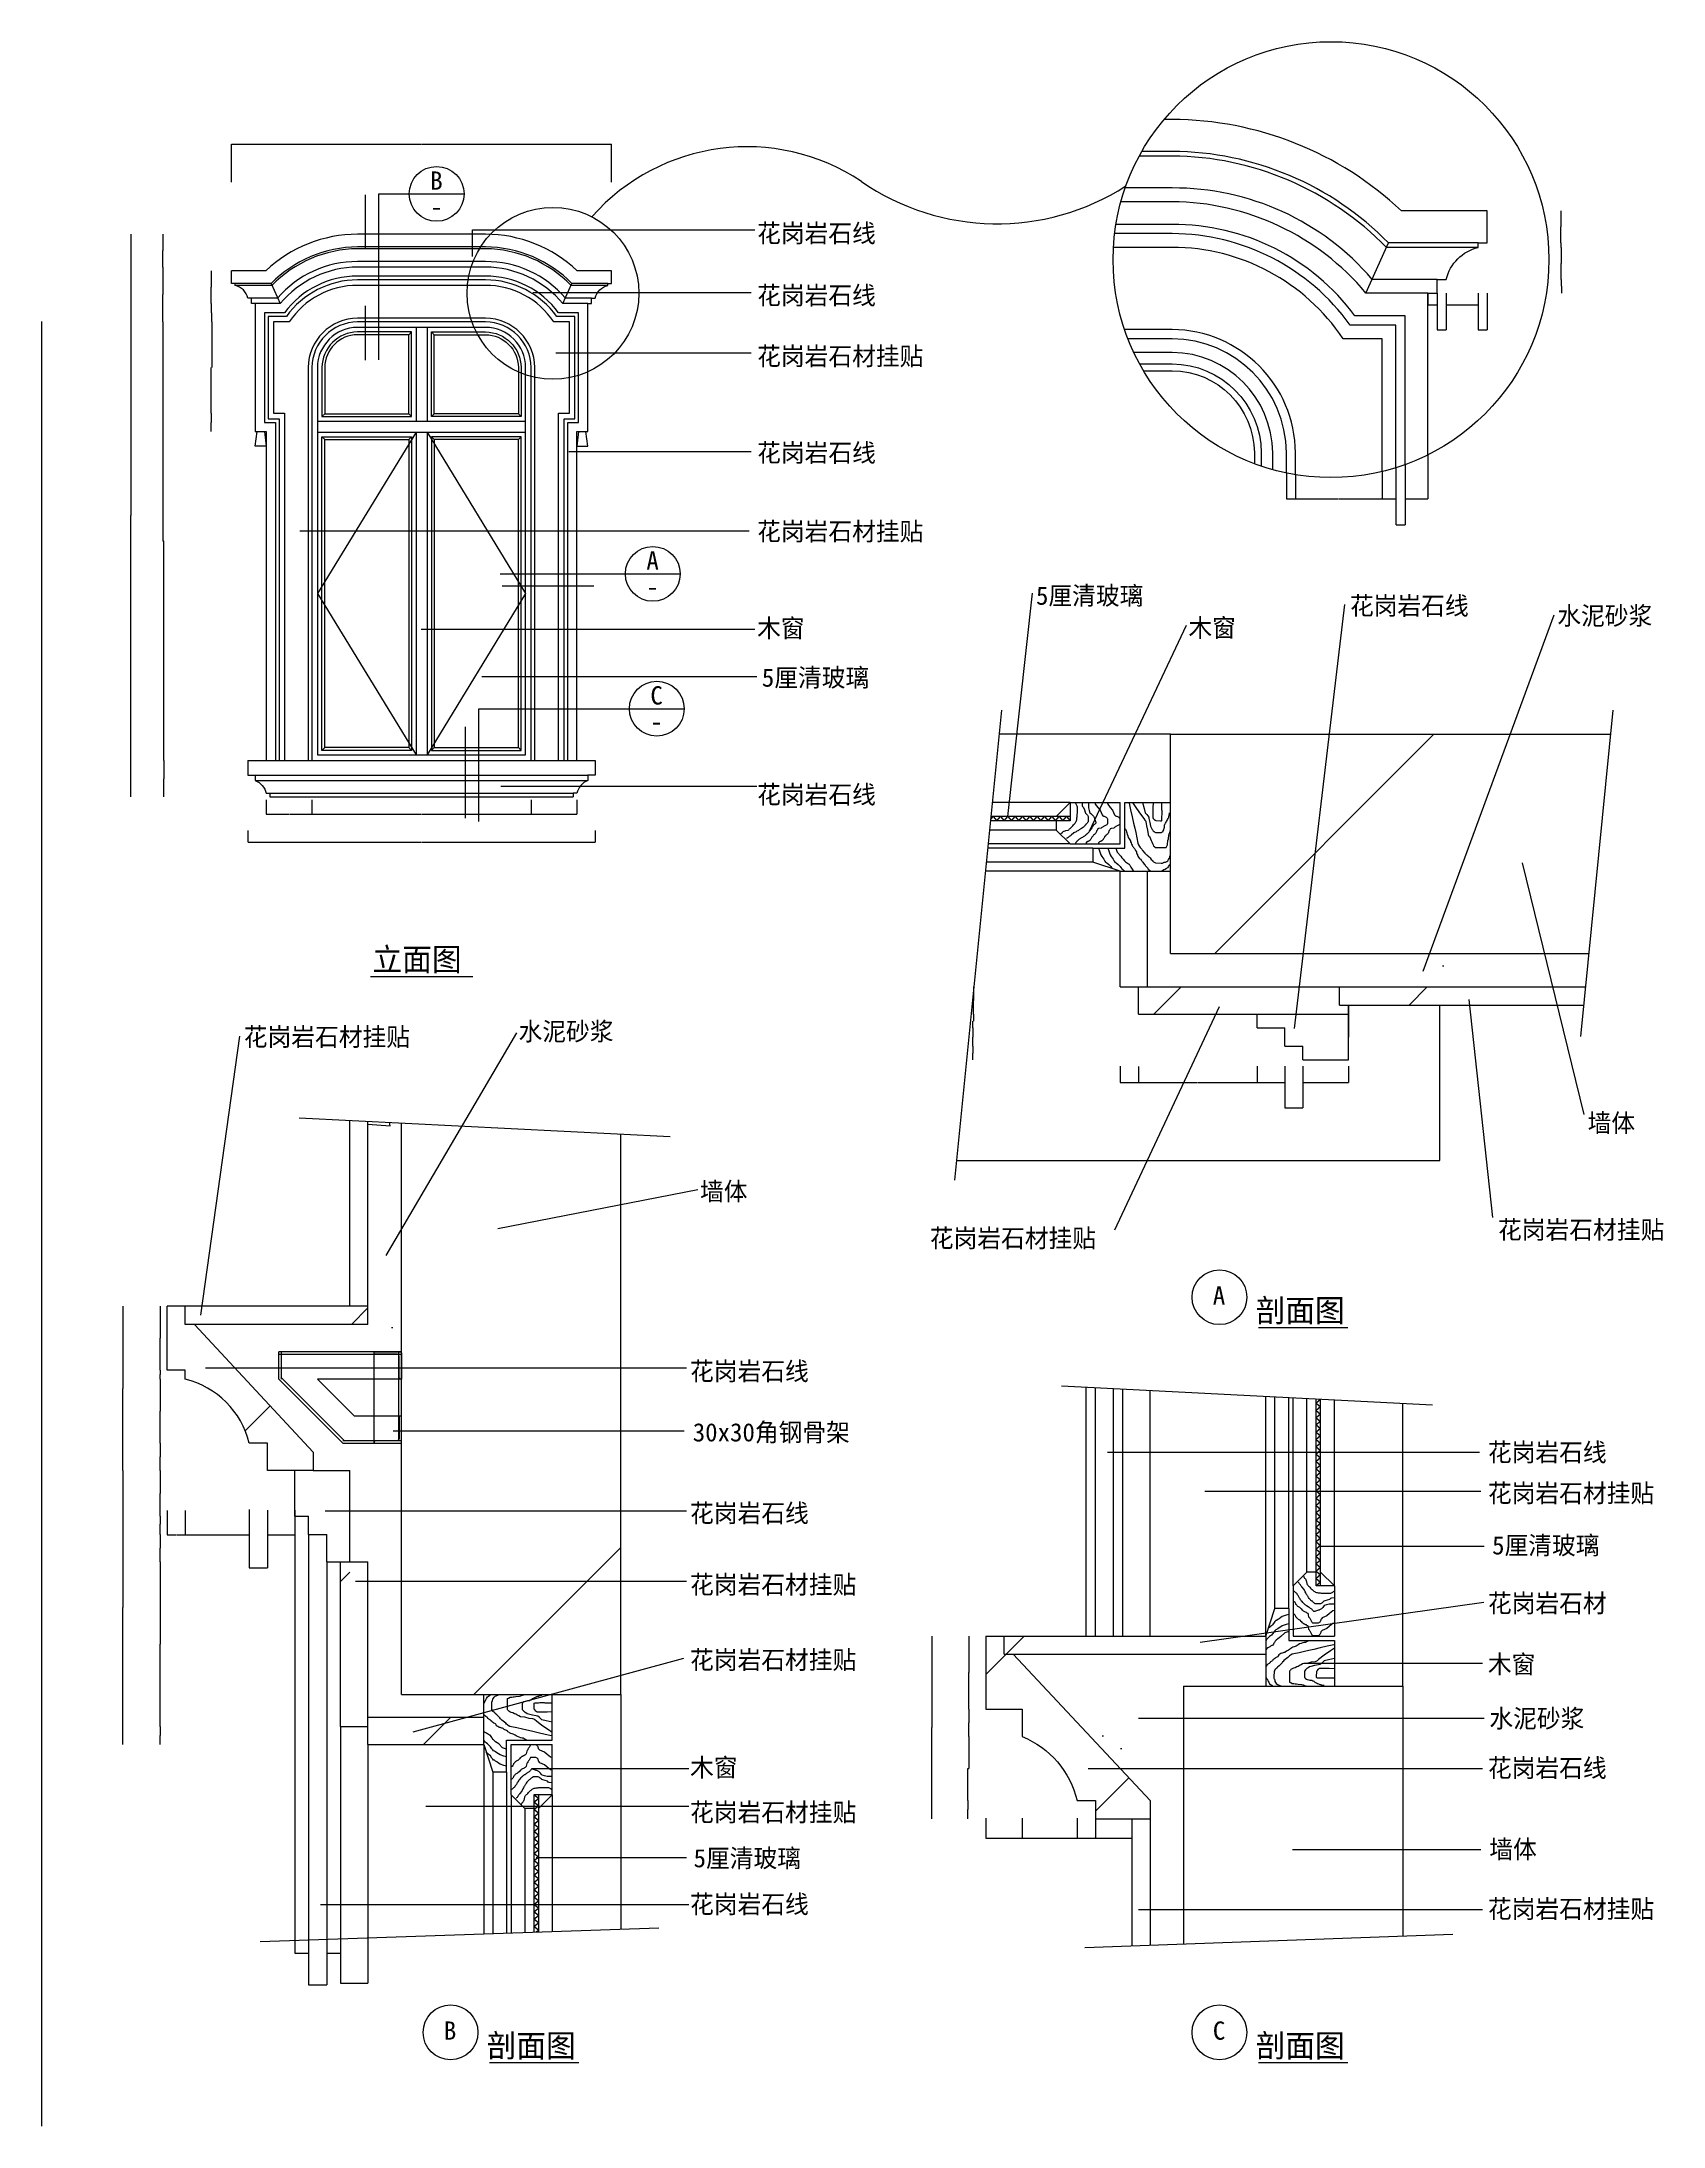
# Model space of a CAD drawing. Header units: metres. Extents: x -2 to 8875, y 0 to 11409.
import ezdxf

# ---------------------------------------------------------------- set-up
doc = ezdxf.new("R2010")
doc.units = ezdxf.units.M
for name, color, linetype in [('2', 2, 'Continuous'), ('3', 3, 'Continuous'), ('4', 4, 'Continuous'), ('7', 7, 'Continuous'), ('BH', 3, 'Continuous'), ('DIM', 3, 'Continuous'), ('TEXT', 3, 'Continuous')]:
    doc.layers.add(name, color=color, linetype=linetype)
doc.dimstyles.get("Standard").update_dxf_attribs({"dimtxt": 2.5, "dimasz": 2.5, "dimexe": 1.25, "dimexo": 0.625, "dimtad": 1, "dimcen": 2.5, "dimazin": 3, "dimtfac": 1, "dimtmove": 0, "dimatfit": 3})

# ---------------------------------------------------------------- blocks, each defined once
blk = doc.blocks.new('BH2')
at = {"layer": 'BH'}
blk.add_lwpolyline([(0, 32), (5, 28), (0, 24), (5, 20), (0, 16), (5, 12), (0, 8), (5, 4), (0, 0)], dxfattribs=at)
blk = doc.blocks.new('ST-L30')
at = {"layer": '4'}
blk.add_lwpolyline([(0, 1, 0.41), (1, 0), (30, 0), (30, 0.67, 0.41), (28, 2.67), (4.67, 2.67, -0.41), (2.67, 4.67), (2.67, 28, 0.41), (0.67, 30), (0, 30)], format="xyb", close=True, dxfattribs=at)
blk = doc.blocks.new('*D1')
for p, q in [((5902.52, 5802.93), (5902.52, 5712.25)), ((5902.77, 5712.25), (5951.52, 5712.25)), ((5953.52, 5712.25), (6002.27, 5712.25)), ((6002.52, 5799.8), (6002.52, 5712.25))]:
    blk.add_line(p, q)
at = {"layer": 'Defpoints'}
for p in [(5902.52, 5802.93), (5902.52, 5712.25), (6002.52, 5799.8)]:
    blk.add_point(p, dxfattribs=at)
at = {"layer": 'DIM', "insert": (5952.52, 5712.25), "char_height": 1, "attachment_point": 5}
blk.add_mtext('20', dxfattribs=at)
blk = doc.blocks.new('*D2')
for p, q in [((6002.52, 5799.8), (6002.52, 5712.25)), ((6002.77, 5712.25), (6326.02, 5712.25)), ((6329.02, 5712.25), (6652.27, 5712.25)), ((6652.52, 5802.93), (6652.52, 5712.25))]:
    blk.add_line(p, q)
at = {"layer": 'Defpoints'}
for p in [(6002.52, 5799.8), (6002.52, 5712.25), (6652.52, 5802.93)]:
    blk.add_point(p, dxfattribs=at)
at = {"layer": 'DIM', "insert": (6327.52, 5712.25), "char_height": 1, "attachment_point": 5}
blk.add_mtext('130', dxfattribs=at)
blk = doc.blocks.new('*D3')
for p, q in [((6652.52, 5802.93), (6652.52, 5712.25)), ((6652.77, 5712.25), (6726.52, 5712.25)), ((6728.52, 5712.25), (6802.27, 5712.25)), ((6802.52, 5802.93), (6802.52, 5712.25))]:
    blk.add_line(p, q)
at = {"layer": 'Defpoints'}
for p in [(6652.52, 5802.93), (6652.52, 5712.25), (6802.52, 5802.93)]:
    blk.add_point(p, dxfattribs=at)
at = {"layer": 'DIM', "insert": (6727.52, 5712.25), "char_height": 1, "attachment_point": 5}
blk.add_mtext('30', dxfattribs=at)
blk = doc.blocks.new('*D4')
for p, q in [((6802.52, 5802.93), (6802.52, 5574.73)), ((6902.52, 5802.93), (6902.52, 5574.73)), ((6802.77, 5574.73), (6851.52, 5574.73)), ((6853.52, 5574.73), (6902.27, 5574.73))]:
    blk.add_line(p, q)
at = {"layer": 'Defpoints'}
for p in [(6802.52, 5802.93), (6902.52, 5802.93), (6802.52, 5574.73)]:
    blk.add_point(p, dxfattribs=at)
at = {"layer": 'DIM', "insert": (6852.52, 5574.73), "char_height": 1, "attachment_point": 5}
blk.add_mtext('20', dxfattribs=at)
blk = doc.blocks.new('*D5')
for p, q in [((6902.52, 5802.93), (6902.52, 5712.25)), ((6902.77, 5712.25), (7026.52, 5712.25)), ((7028.52, 5712.25), (7152.27, 5712.25)), ((7152.52, 5802.93), (7152.52, 5712.25))]:
    blk.add_line(p, q)
at = {"layer": 'Defpoints'}
for p in [(6902.52, 5802.93), (6902.52, 5712.25), (7152.52, 5802.93)]:
    blk.add_point(p, dxfattribs=at)
at = {"layer": 'DIM', "insert": (7027.52, 5712.25), "char_height": 1, "attachment_point": 5}
blk.add_mtext('50', dxfattribs=at)
blk = doc.blocks.new('*D6')
for p, q in [((442.32, 3588.91), (442.32, 2838.91)), ((442.07, 2838.91), (441.82, 2838.91)), ((442.32, 2088.91), (442.32, 2838.91)), ((442.32, 2838.91), (442.32, 2838.91)), ((442.57, 2838.91), (442.82, 2838.91))]:
    blk.add_line(p, q)
at = {"layer": 'Defpoints'}
for p in [(442.32, 3588.91), (442.32, 2838.91), (442.32, 2088.91)]:
    blk.add_point(p, dxfattribs=at)
at = {"layer": 'DIM', "insert": (442.32, 2840.035), "char_height": 1, "attachment_point": 5}
blk.add_mtext('300', dxfattribs=at)
blk = doc.blocks.new('*D7')
for p, q in [((647.68, 3088.91), (647.68, 2638.91)), ((647.43, 2638.91), (647.18, 2638.91)), ((647.68, 2188.91), (647.68, 2638.91)), ((647.68, 2638.91), (647.68, 2638.91)), ((647.93, 2638.91), (648.18, 2638.91))]:
    blk.add_line(p, q)
at = {"layer": 'Defpoints'}
for p in [(647.68, 3088.91), (647.68, 2638.91), (647.68, 2188.91)]:
    blk.add_point(p, dxfattribs=at)
at = {"layer": 'DIM', "insert": (647.68, 2640.035), "char_height": 1, "attachment_point": 5}
blk.add_mtext('180', dxfattribs=at)
blk = doc.blocks.new('*D8')
for p, q in [((647.68, 2188.91), (647.68, 2138.91)), ((647.43, 2138.91), (647.18, 2138.91)), ((647.68, 2088.91), (647.68, 2138.91)), ((647.68, 2138.91), (647.68, 2138.91)), ((647.93, 2138.91), (648.18, 2138.91))]:
    blk.add_line(p, q)
at = {"layer": 'Defpoints'}
for p in [(647.68, 2188.91), (647.68, 2138.91), (647.68, 2088.91)]:
    blk.add_point(p, dxfattribs=at)
at = {"layer": 'DIM', "insert": (647.68, 2140.035), "char_height": 1, "attachment_point": 5}
blk.add_mtext('20', dxfattribs=at)
blk = doc.blocks.new('*D9')
for p, q in [((1634.54, 1063.68), (1634.54, 783.62)), ((1784.54, 1063.68), (1784.54, 783.62)), ((1634.79, 783.62), (1708.54, 783.62)), ((1710.54, 783.62), (1784.29, 783.62))]:
    blk.add_line(p, q)
at = {"layer": 'Defpoints'}
for p in [(1634.54, 1063.68), (1784.54, 1063.68), (1634.54, 783.62)]:
    blk.add_point(p, dxfattribs=at)
at = {"layer": 'DIM', "insert": (1709.54, 783.62), "char_height": 1, "attachment_point": 5}
blk.add_mtext('30', dxfattribs=at)
blk = doc.blocks.new('*D10')
for p, q in [((1459.54, 1063.68), (1459.54, 773.78)), ((1559.54, 1063.68), (1559.54, 773.78)), ((1459.79, 773.78), (1508.54, 773.78)), ((1510.54, 773.78), (1559.29, 773.78))]:
    blk.add_line(p, q)
at = {"layer": 'Defpoints'}
for p in [(1459.54, 1063.68), (1559.54, 1063.68), (1459.54, 773.78)]:
    blk.add_point(p, dxfattribs=at)
at = {"layer": 'DIM', "insert": (1509.54, 773.78), "char_height": 1, "attachment_point": 5}
blk.add_mtext('20', dxfattribs=at)
blk = doc.blocks.new('*D11')
for p, q in [((1384.54, 1063.68), (1384.54, 947)), ((1459.54, 1063.68), (1459.54, 947)), ((1384.79, 947), (1421.04, 947)), ((1423.04, 947), (1459.29, 947))]:
    blk.add_line(p, q)
at = {"layer": 'Defpoints'}
for p in [(1384.54, 1063.68), (1459.54, 1063.68), (1384.54, 947)]:
    blk.add_point(p, dxfattribs=at)
at = {"layer": 'DIM', "insert": (1422.04, 947), "char_height": 1, "attachment_point": 5}
blk.add_mtext('15', dxfattribs=at)
blk = doc.blocks.new('*D12')
for p, q in [((1559.54, 1063.68), (1559.54, 947)), ((1634.54, 1063.68), (1634.54, 947)), ((1559.79, 947), (1596.04, 947)), ((1598.04, 947), (1634.29, 947))]:
    blk.add_line(p, q)
at = {"layer": 'Defpoints'}
for p in [(1559.54, 1063.68), (1634.54, 1063.68), (1559.54, 947)]:
    blk.add_point(p, dxfattribs=at)
at = {"layer": 'DIM', "insert": (1597.04, 947), "char_height": 1, "attachment_point": 5}
blk.add_mtext('15', dxfattribs=at)
blk = doc.blocks.new('*D13')
for p, q in [((784.54, 3370.61), (784.54, 3236.78)), ((1134.54, 3376.04), (1134.54, 3236.78)), ((784.79, 3236.78), (958.54, 3236.78)), ((960.54, 3236.78), (1134.29, 3236.78))]:
    blk.add_line(p, q)
at = {"layer": 'Defpoints'}
for p in [(784.54, 3370.61), (1134.54, 3376.04), (784.54, 3236.78)]:
    blk.add_point(p, dxfattribs=at)
at = {"layer": 'DIM', "insert": (959.54, 3236.78), "char_height": 1, "attachment_point": 5}
blk.add_mtext('70', dxfattribs=at)
blk = doc.blocks.new('*D14')
for p, q in [((647.68, 4488.91), (647.68, 4313.91)), ((647.43, 4313.91), (647.18, 4313.91)), ((647.68, 4138.91), (647.68, 4313.91)), ((647.68, 4313.91), (647.68, 4313.91)), ((647.93, 4313.91), (648.18, 4313.91))]:
    blk.add_line(p, q)
at = {"layer": 'Defpoints'}
for p in [(647.68, 4488.91), (647.68, 4313.91), (647.68, 4138.91)]:
    blk.add_point(p, dxfattribs=at)
at = {"layer": 'DIM', "insert": (647.68, 4315.035), "char_height": 1, "attachment_point": 5}
blk.add_mtext('70', dxfattribs=at)
blk = doc.blocks.new('*D15')
for p, q in [((442.32, 4488.91), (442.32, 4038.91)), ((442.07, 4038.91), (441.82, 4038.91)), ((442.32, 3588.91), (442.32, 4038.91)), ((442.32, 4038.91), (442.32, 4038.91)), ((442.57, 4038.91), (442.82, 4038.91))]:
    blk.add_line(p, q)
at = {"layer": 'Defpoints'}
for p in [(442.32, 4488.91), (442.32, 4038.91), (442.32, 3588.91)]:
    blk.add_point(p, dxfattribs=at)
at = {"layer": 'DIM', "insert": (442.32, 4040.035), "char_height": 1, "attachment_point": 5}
blk.add_mtext('180', dxfattribs=at)
blk = doc.blocks.new('*D16')
for p, q in [((647.68, 3588.91), (647.68, 3463.91)), ((647.43, 3463.91), (647.18, 3463.91)), ((647.68, 3338.91), (647.68, 3463.91)), ((647.68, 3463.91), (647.68, 3463.91)), ((647.93, 3463.91), (648.18, 3463.91))]:
    blk.add_line(p, q)
at = {"layer": 'Defpoints'}
for p in [(647.68, 3588.91), (647.68, 3463.91), (647.68, 3338.91)]:
    blk.add_point(p, dxfattribs=at)
at = {"layer": 'DIM', "insert": (647.68, 3465.035), "char_height": 1, "attachment_point": 5}
blk.add_mtext('50', dxfattribs=at)
blk = doc.blocks.new('*D17')
for p, q in [((647.43, 3663.91), (647.18, 3663.91)), ((647.68, 3738.91), (647.68, 3663.91)), ((647.68, 3588.91), (647.68, 3663.91)), ((647.68, 3663.91), (647.68, 3663.91)), ((647.93, 3663.91), (648.18, 3663.91))]:
    blk.add_line(p, q)
at = {"layer": 'Defpoints'}
for p in [(647.68, 3738.91), (647.68, 3663.91), (647.68, 3588.91)]:
    blk.add_point(p, dxfattribs=at)
at = {"layer": 'DIM', "insert": (647.68, 3665.035), "char_height": 1, "attachment_point": 5}
blk.add_mtext('30', dxfattribs=at)
blk = doc.blocks.new('*D18')
for p, q in [((684.54, 3370.61), (684.54, 3236.78)), ((784.54, 3370.61), (784.54, 3236.78)), ((684.79, 3236.78), (733.54, 3236.78)), ((735.54, 3236.78), (784.29, 3236.78))]:
    blk.add_line(p, q)
at = {"layer": 'Defpoints'}
for p in [(684.54, 3370.61), (784.54, 3370.61), (684.54, 3236.78)]:
    blk.add_point(p, dxfattribs=at)
at = {"layer": 'DIM', "insert": (734.54, 3236.78), "char_height": 1, "attachment_point": 5}
blk.add_mtext('20', dxfattribs=at)
blk = doc.blocks.new('*D19')
for p, q in [((647.68, 3238.91), (647.68, 3163.91)), ((647.43, 3163.91), (647.18, 3163.91)), ((647.68, 3088.91), (647.68, 3163.91)), ((647.68, 3163.91), (647.68, 3163.91)), ((647.93, 3163.91), (648.18, 3163.91))]:
    blk.add_line(p, q)
at = {"layer": 'Defpoints'}
for p in [(647.68, 3238.91), (647.68, 3163.91), (647.68, 3088.91)]:
    blk.add_point(p, dxfattribs=at)
at = {"layer": 'DIM', "insert": (647.68, 3165.035), "char_height": 1, "attachment_point": 5}
blk.add_mtext('30', dxfattribs=at)
blk = doc.blocks.new('*D20')
for p, q in [((647.68, 3338.91), (647.68, 3294.61)), ((647.43, 3294.61), (647.18, 3294.61)), ((647.68, 3238.91), (647.68, 3294.61)), ((647.68, 3294.61), (647.68, 3294.61)), ((647.93, 3294.61), (648.18, 3294.61))]:
    blk.add_line(p, q)
at = {"layer": 'Defpoints'}
for p in [(647.68, 3338.91), (647.68, 3294.61), (647.68, 3238.91)]:
    blk.add_point(p, dxfattribs=at)
at = {"layer": 'DIM', "insert": (647.68, 3295.735), "char_height": 1, "attachment_point": 5}
blk.add_mtext('20', dxfattribs=at)
blk = doc.blocks.new('*D21')
for p, q in [((647.43, 4113.91), (647.18, 4113.91)), ((647.68, 4138.91), (647.68, 4113.91)), ((647.68, 4088.91), (647.68, 4113.91)), ((647.68, 4113.91), (647.68, 4113.91)), ((647.93, 4113.91), (648.18, 4113.91))]:
    blk.add_line(p, q)
at = {"layer": 'Defpoints'}
for p in [(647.68, 4138.91), (647.68, 4113.91), (647.68, 4088.91)]:
    blk.add_point(p, dxfattribs=at)
at = {"layer": 'DIM', "insert": (647.68, 4115.035), "char_height": 1, "attachment_point": 5}
blk.add_mtext('10', dxfattribs=at)
blk = doc.blocks.new('*D22')
for p, q in [((647.68, 4088.91), (647.68, 3913.91)), ((647.43, 3913.91), (647.18, 3913.91)), ((647.68, 3738.91), (647.68, 3913.91)), ((647.68, 3913.91), (647.68, 3913.91)), ((647.93, 3913.91), (648.18, 3913.91))]:
    blk.add_line(p, q)
at = {"layer": 'Defpoints'}
for p in [(647.68, 4088.91), (647.68, 3913.91), (647.68, 3738.91)]:
    blk.add_point(p, dxfattribs=at)
at = {"layer": 'DIM', "insert": (647.68, 3915.035), "char_height": 1, "attachment_point": 5}
blk.add_mtext('70', dxfattribs=at)
blk = doc.blocks.new('*D23')
for p, q in [((1134.54, 3376.04), (1134.54, 3055.91)), ((1234.54, 3372.18), (1234.54, 3055.91)), ((1134.79, 3055.91), (1183.54, 3055.91)), ((1185.54, 3055.91), (1234.29, 3055.91))]:
    blk.add_line(p, q)
at = {"layer": 'Defpoints'}
for p in [(1134.54, 3376.04), (1234.54, 3372.18), (1134.54, 3055.91)]:
    blk.add_point(p, dxfattribs=at)
at = {"layer": 'DIM', "insert": (1184.54, 3055.91), "char_height": 1, "attachment_point": 5}
blk.add_mtext('20', dxfattribs=at)
blk = doc.blocks.new('*D24')
for p, q in [((1234.54, 3372.18), (1234.54, 3236.78)), ((1384.54, 3372.18), (1384.54, 3236.78)), ((1234.79, 3236.78), (1308.54, 3236.78)), ((1310.54, 3236.78), (1384.29, 3236.78))]:
    blk.add_line(p, q)
at = {"layer": 'Defpoints'}
for p in [(1234.54, 3372.18), (1384.54, 3372.18), (1234.54, 3236.78)]:
    blk.add_point(p, dxfattribs=at)
at = {"layer": 'DIM', "insert": (1309.54, 3236.78), "char_height": 1, "attachment_point": 5}
blk.add_mtext('30', dxfattribs=at)
blk = doc.blocks.new('*D25')
for p, q in [((5366.19, 1685.65), (5366.19, 1576.42)), ((5666.19, 1685.65), (5666.19, 1576.42)), ((5366.44, 1576.42), (5515.19, 1576.42)), ((5517.19, 1576.42), (5665.94, 1576.42))]:
    blk.add_line(p, q)
at = {"layer": 'Defpoints'}
for p in [(5366.19, 1685.65), (5666.19, 1685.65), (5366.19, 1576.42)]:
    blk.add_point(p, dxfattribs=at)
at = {"layer": 'DIM', "insert": (5516.19, 1576.42), "char_height": 1, "attachment_point": 5}
blk.add_mtext('60', dxfattribs=at)
blk = doc.blocks.new('*D26')
for p, q in [((5666.19, 1685.65), (5666.19, 1576.42)), ((5766.19, 1683.26), (5766.19, 1576.42)), ((5666.44, 1576.42), (5715.19, 1576.42)), ((5717.19, 1576.42), (5765.94, 1576.42))]:
    blk.add_line(p, q)
at = {"layer": 'Defpoints'}
for p in [(5666.19, 1685.65), (5766.19, 1683.26), (5666.19, 1576.42)]:
    blk.add_point(p, dxfattribs=at)
at = {"layer": 'DIM', "insert": (5716.19, 1576.42), "char_height": 1, "attachment_point": 5}
blk.add_mtext('20', dxfattribs=at)
blk = doc.blocks.new('*D27')
for p, q in [((5166.19, 1685.65), (5166.19, 1576.42)), ((5366.19, 1685.65), (5366.19, 1576.42)), ((5166.44, 1576.42), (5265.19, 1576.42)), ((5267.19, 1576.42), (5365.94, 1576.42))]:
    blk.add_line(p, q)
at = {"layer": 'Defpoints'}
for p in [(5166.19, 1685.65), (5366.19, 1685.65), (5166.19, 1576.42)]:
    blk.add_point(p, dxfattribs=at)
at = {"layer": 'DIM', "insert": (5266.19, 1576.42), "char_height": 1, "attachment_point": 5}
blk.add_mtext('40', dxfattribs=at)
blk = doc.blocks.new('*D28')
for p, q in [((5073.71, 2283.26), (5073.71, 2208.26)), ((5073.46, 2208.26), (5073.21, 2208.26)), ((5073.71, 2133.26), (5073.71, 2208.26)), ((5073.71, 2208.26), (5073.71, 2208.26)), ((5073.96, 2208.26), (5074.21, 2208.26))]:
    blk.add_line(p, q)
at = {"layer": 'Defpoints'}
for p in [(5073.71, 2283.26), (5073.71, 2208.26), (5073.71, 2133.26)]:
    blk.add_point(p, dxfattribs=at)
at = {"layer": 'DIM', "insert": (5073.71, 2209.385), "char_height": 1, "attachment_point": 5}
blk.add_mtext('30', dxfattribs=at)
blk = doc.blocks.new('*D29')
for p, q in [((4871.86, 2683.26), (4871.86, 2183.26)), ((4871.61, 2183.26), (4871.36, 2183.26)), ((4871.86, 1683.26), (4871.86, 2183.26)), ((4871.86, 2183.26), (4871.86, 2183.26)), ((4872.11, 2183.26), (4872.36, 2183.26))]:
    blk.add_line(p, q)
at = {"layer": 'Defpoints'}
for p in [(4871.86, 2683.26), (4871.86, 2183.26), (4871.86, 1683.26)]:
    blk.add_point(p, dxfattribs=at)
at = {"layer": 'DIM', "insert": (4871.86, 2184.385), "char_height": 1, "attachment_point": 5}
blk.add_mtext('200', dxfattribs=at)
blk = doc.blocks.new('*D30')
for p, q in [((5067.14, 1733.26), (5066.89, 1733.26)), ((5067.39, 1783.26), (5067.39, 1733.26)), ((5067.39, 1683.26), (5067.39, 1733.26)), ((5067.39, 1733.26), (5067.39, 1733.26)), ((5067.64, 1733.26), (5067.89, 1733.26))]:
    blk.add_line(p, q)
at = {"layer": 'Defpoints'}
for p in [(5067.39, 1783.26), (5067.39, 1733.26), (5067.39, 1683.26)]:
    blk.add_point(p, dxfattribs=at)
at = {"layer": 'DIM', "insert": (5067.39, 1734.385), "char_height": 1, "attachment_point": 5}
blk.add_mtext('20', dxfattribs=at)
blk = doc.blocks.new('*D31')
for p, q in [((5073.71, 2133.26), (5073.71, 1958.26)), ((5067.39, 1783.26), (5067.39, 1958.26)), ((5067.64, 1958.26), (5069.55, 1958.26)), ((5071.55, 1958.26), (5073.46, 1958.26))]:
    blk.add_line(p, q)
at = {"layer": 'Defpoints'}
for p in [(5073.71, 2133.26), (5067.39, 1958.26), (5067.39, 1783.26)]:
    blk.add_point(p, dxfattribs=at)
at = {"layer": 'DIM', "insert": (5070.55, 1958.26), "char_height": 1, "attachment_point": 5}
blk.add_mtext('70', dxfattribs=at)
blk = doc.blocks.new('*D32')
for p, q in [((5073.71, 2683.26), (5073.71, 2483.26)), ((5073.46, 2483.26), (5073.21, 2483.26)), ((5073.71, 2283.26), (5073.71, 2483.26)), ((5073.71, 2483.26), (5073.71, 2483.26)), ((5073.96, 2483.26), (5074.21, 2483.26))]:
    blk.add_line(p, q)
at = {"layer": 'Defpoints'}
for p in [(5073.71, 2683.26), (5073.71, 2483.26), (5073.71, 2283.26)]:
    blk.add_point(p, dxfattribs=at)
at = {"layer": 'DIM', "insert": (5073.71, 2484.385), "char_height": 1, "attachment_point": 5}
blk.add_mtext('80', dxfattribs=at)
blk = doc.blocks.new('*D33')
for p, q in [((5766.19, 1683.26), (5766.19, 1576.42)), ((5966.19, 1683.26), (5966.19, 1576.42)), ((5766.44, 1576.42), (5865.19, 1576.42)), ((5867.19, 1576.42), (5965.94, 1576.42))]:
    blk.add_line(p, q)
at = {"layer": 'Defpoints'}
for p in [(5766.19, 1683.26), (5966.19, 1683.26), (5766.19, 1576.42)]:
    blk.add_point(p, dxfattribs=at)
at = {"layer": 'DIM', "insert": (5866.19, 1576.42), "char_height": 1, "attachment_point": 5}
blk.add_mtext('40', dxfattribs=at)
blk = doc.blocks.new('*D34')
for p, q in [((485.81, 10355.57), (485.81, 8815.57)), ((485.56, 8815.57), (485.31, 8815.57)), ((485.81, 7275.57), (485.81, 8815.57)), ((485.81, 8815.57), (485.81, 8815.57)), ((486.06, 8815.57), (486.31, 8815.57))]:
    blk.add_line(p, q)
at = {"layer": 'Defpoints'}
for p in [(485.81, 10355.57), (485.81, 8815.57), (485.81, 7275.57)]:
    blk.add_point(p, dxfattribs=at)
at = {"layer": 'DIM', "insert": (485.81, 8816.695), "char_height": 1, "attachment_point": 5}
blk.add_mtext('0', dxfattribs=at)
blk = doc.blocks.new('*D35')
for p, q in [((662.36, 9875.57), (662.36, 8675.57)), ((667.06, 8675.57), (662.11, 8675.57)), ((666.81, 7475.57), (666.81, 8675.57))]:
    blk.add_line(p, q)
at = {"layer": 'Defpoints'}
for p in [(662.36, 9875.57), (666.81, 8675.57), (666.81, 7475.57)]:
    blk.add_point(p, dxfattribs=at)
at = {"layer": 'DIM', "insert": (664.585, 8674.445), "char_height": 1, "attachment_point": 5}
blk.add_mtext('4,45', dxfattribs=at)
blk = doc.blocks.new('*D36')
for p, q in [((666.81, 7475.57), (666.81, 7375.57)), ((666.56, 7375.57), (666.31, 7375.57)), ((666.81, 7275.57), (666.81, 7375.57)), ((666.81, 7375.57), (666.81, 7375.57)), ((667.06, 7375.57), (667.31, 7375.57))]:
    blk.add_line(p, q)
at = {"layer": 'Defpoints'}
for p in [(666.81, 7475.57), (666.81, 7375.57), (666.81, 7275.57)]:
    blk.add_point(p, dxfattribs=at)
at = {"layer": 'DIM', "insert": (666.81, 7376.695), "char_height": 1, "attachment_point": 5}
blk.add_mtext('0', dxfattribs=at)
blk = doc.blocks.new('*D37')
for p, q in [((2677.71, 7259.11), (2677.71, 7180.69)), ((2927.71, 7259.11), (2927.71, 7180.69)), ((2677.96, 7180.69), (2801.21, 7180.69)), ((2804.21, 7180.69), (2927.46, 7180.69))]:
    blk.add_line(p, q)
at = {"layer": 'Defpoints'}
for p in [(2677.71, 7259.11), (2927.71, 7259.11), (2677.71, 7180.69)]:
    blk.add_point(p, dxfattribs=at)
at = {"layer": 'DIM', "insert": (2802.71, 7180.69), "char_height": 1, "attachment_point": 5}
blk.add_mtext('250', dxfattribs=at)
blk = doc.blocks.new('*D38')
for p, q in [((1227.71, 7259.11), (1227.71, 7180.69)), ((1477.71, 7259.11), (1477.71, 7180.69)), ((1227.96, 7180.69), (1351.21, 7180.69)), ((1354.21, 7180.69), (1477.46, 7180.69))]:
    blk.add_line(p, q)
at = {"layer": 'Defpoints'}
for p in [(1227.71, 7259.11), (1477.71, 7259.11), (1227.71, 7180.69)]:
    blk.add_point(p, dxfattribs=at)
at = {"layer": 'DIM', "insert": (1352.71, 7180.69), "char_height": 1, "attachment_point": 5}
blk.add_mtext('250', dxfattribs=at)
blk = doc.blocks.new('*D39')
for p, q in [((1477.71, 7259.11), (1477.71, 7180.69)), ((2677.71, 7259.11), (2677.71, 7180.69)), ((1477.96, 7180.69), (2075.71, 7180.69)), ((2079.71, 7180.69), (2677.46, 7180.69))]:
    blk.add_line(p, q)
at = {"layer": 'Defpoints'}
for p in [(1477.71, 7259.11), (2677.71, 7259.11), (1477.71, 7180.69)]:
    blk.add_point(p, dxfattribs=at)
at = {"layer": 'DIM', "insert": (2077.71, 7180.69), "char_height": 1, "attachment_point": 5}
blk.add_mtext('1200', dxfattribs=at)
blk = doc.blocks.new('*D40')
for p, q in [((1127.71, 7091.78), (1127.71, 7028.84)), ((3027.71, 7091.78), (3027.71, 7028.84)), ((1127.96, 7028.84), (2075.71, 7028.84)), ((2079.71, 7028.84), (3027.46, 7028.84))]:
    blk.add_line(p, q)
at = {"layer": 'Defpoints'}
for p in [(1127.71, 7091.78), (3027.71, 7091.78), (1127.71, 7028.84)]:
    blk.add_point(p, dxfattribs=at)
at = {"layer": 'DIM', "insert": (2077.71, 7028.84), "char_height": 1, "attachment_point": 5}
blk.add_mtext('1900', dxfattribs=at)
blk = doc.blocks.new('*D41')
for p, q in [((925.52, 10155.57), (925.52, 10065.57)), ((925.27, 10065.57), (925.02, 10065.57)), ((925.52, 9975.57), (925.52, 10065.57)), ((925.52, 10065.57), (925.52, 10065.57)), ((925.77, 10065.57), (926.02, 10065.57))]:
    blk.add_line(p, q)
at = {"layer": 'Defpoints'}
for p in [(925.52, 10155.57), (925.52, 10065.57), (925.52, 9975.57)]:
    blk.add_point(p, dxfattribs=at)
at = {"layer": 'DIM', "insert": (925.52, 10066.695), "char_height": 1, "attachment_point": 5}
blk.add_mtext('0', dxfattribs=at)
blk = doc.blocks.new('*D42')
for p, q in [((930.19, 9875.57), (930.19, 9625.57)), ((925.52, 9375.57), (925.52, 9625.57)), ((925.77, 9625.57), (925.855, 9625.57)), ((929.855, 9625.57), (929.94, 9625.57))]:
    blk.add_line(p, q)
at = {"layer": 'Defpoints'}
for p in [(930.19, 9875.57), (925.52, 9625.57), (925.52, 9375.57)]:
    blk.add_point(p, dxfattribs=at)
at = {"layer": 'DIM', "insert": (927.855, 9625.57), "char_height": 1, "attachment_point": 5}
blk.add_mtext('4,67', dxfattribs=at)
blk = doc.blocks.new('*D43')
for p, q in [((925.52, 9975.57), (925.52, 9925.57)), ((925.855, 9925.57), (925.27, 9925.57)), ((930.44, 9925.57), (929.855, 9925.57)), ((930.19, 9875.57), (930.19, 9925.57))]:
    blk.add_line(p, q)
at = {"layer": 'Defpoints'}
for p in [(925.52, 9975.57), (930.19, 9925.57), (930.19, 9875.57)]:
    blk.add_point(p, dxfattribs=at)
at = {"layer": 'DIM', "insert": (927.855, 9925.57), "char_height": 1, "attachment_point": 5}
blk.add_mtext('4,67', dxfattribs=at)
blk = doc.blocks.new('*D44')
for p, q in [((925.52, 9375.57), (925.52, 9325.57)), ((925.27, 9325.57), (925.02, 9325.57)), ((925.52, 9275.57), (925.52, 9325.57)), ((925.52, 9325.57), (925.52, 9325.57)), ((925.77, 9325.57), (926.02, 9325.57))]:
    blk.add_line(p, q)
at = {"layer": 'Defpoints'}
for p in [(925.52, 9375.57), (925.52, 9325.57), (925.52, 9275.57)]:
    blk.add_point(p, dxfattribs=at)
at = {"layer": 'DIM', "insert": (925.52, 9326.695), "char_height": 1, "attachment_point": 5}
blk.add_mtext('0', dxfattribs=at)
blk = doc.blocks.new('*D45')
for p, q in [((662.36, 10175.57), (662.36, 10025.57)), ((662.11, 10025.57), (661.86, 10025.57)), ((662.36, 9875.57), (662.36, 10025.57)), ((662.36, 10025.57), (662.36, 10025.57)), ((662.61, 10025.57), (662.86, 10025.57))]:
    blk.add_line(p, q)
at = {"layer": 'Defpoints'}
for p in [(662.36, 10175.57), (662.36, 10025.57), (662.36, 9875.57)]:
    blk.add_point(p, dxfattribs=at)
at = {"layer": 'DIM', "insert": (662.36, 10026.695), "char_height": 1, "attachment_point": 5}
blk.add_mtext('0', dxfattribs=at)
blk = doc.blocks.new('*D46')
for p, q in [((662.36, 10355.57), (662.36, 10265.57)), ((662.11, 10265.57), (661.86, 10265.57)), ((662.36, 10175.57), (662.36, 10265.57)), ((662.36, 10265.57), (662.36, 10265.57)), ((662.61, 10265.57), (662.86, 10265.57))]:
    blk.add_line(p, q)
at = {"layer": 'Defpoints'}
for p in [(662.36, 10355.57), (662.36, 10265.57), (662.36, 10175.57)]:
    blk.add_point(p, dxfattribs=at)
at = {"layer": 'DIM', "insert": (662.36, 10266.695), "char_height": 1, "attachment_point": 5}
blk.add_mtext('0', dxfattribs=at)
blk = doc.blocks.new('*D47')
for p, q in [((1037.71, 10639.42), (1037.71, 10848.56)), ((1037.96, 10848.56), (2075.71, 10848.56)), ((2079.71, 10848.56), (3117.46, 10848.56)), ((3117.71, 10639.42), (3117.71, 10848.56))]:
    blk.add_line(p, q)
at = {"layer": 'Defpoints'}
for p in [(1037.71, 10848.56), (1037.71, 10639.42), (3117.71, 10639.42)]:
    blk.add_point(p, dxfattribs=at)
at = {"layer": 'DIM', "insert": (2077.71, 10848.56), "char_height": 1, "attachment_point": 5}
blk.add_mtext('2080', dxfattribs=at)
blk = doc.blocks.new('*D48')
for p, q in [((5094.87, 5873.56), (5094.62, 5873.56)), ((5095.12, 5911.06), (5095.12, 5873.56)), ((5095.12, 5836.06), (5095.12, 5873.56)), ((5095.12, 5873.56), (5095.12, 5873.56)), ((5095.37, 5873.56), (5095.62, 5873.56))]:
    blk.add_line(p, q)
at = {"layer": 'Defpoints'}
for p in [(5095.12, 5911.06), (5095.12, 5873.56), (5095.12, 5836.06)]:
    blk.add_point(p, dxfattribs=at)
at = {"layer": 'DIM', "insert": (5095.12, 5874.685), "char_height": 1, "attachment_point": 5}
blk.add_mtext('15', dxfattribs=at)
blk = doc.blocks.new('*D49')
for p, q in [((5094.87, 5961.06), (5094.62, 5961.06)), ((5095.12, 6011.06), (5095.12, 5961.06)), ((5095.12, 5911.06), (5095.12, 5961.06)), ((5095.12, 5961.06), (5095.12, 5961.06)), ((5095.37, 5961.06), (5095.62, 5961.06))]:
    blk.add_line(p, q)
at = {"layer": 'Defpoints'}
for p in [(5095.12, 6011.06), (5095.12, 5961.06), (5095.12, 5911.06)]:
    blk.add_point(p, dxfattribs=at)
at = {"layer": 'DIM', "insert": (5095.12, 5962.185), "char_height": 1, "attachment_point": 5}
blk.add_mtext('20', dxfattribs=at)
blk = doc.blocks.new('*D50')
for p, q in [((5095.12, 6011.06), (5095.12, 6048.56)), ((5095.37, 6048.56), (5096.385, 6048.56)), ((5098.385, 6048.56), (5099.4, 6048.56)), ((5099.65, 6086.06), (5099.65, 6048.56))]:
    blk.add_line(p, q)
at = {"layer": 'Defpoints'}
for p in [(5095.12, 6048.56), (5099.65, 6086.06), (5095.12, 6011.06)]:
    blk.add_point(p, dxfattribs=at)
at = {"layer": 'DIM', "insert": (5097.385, 6048.56), "char_height": 1, "attachment_point": 5}
blk.add_mtext('15', dxfattribs=at)
blk = doc.blocks.new('*D51')
for p, q in [((5099.4, 6161.06), (5099.15, 6161.06)), ((5099.65, 6236.06), (5099.65, 6161.06)), ((5099.65, 6086.06), (5099.65, 6161.06)), ((5099.65, 6161.06), (5099.65, 6161.06)), ((5099.9, 6161.06), (5100.15, 6161.06))]:
    blk.add_line(p, q)
at = {"layer": 'Defpoints'}
for p in [(5099.65, 6236.06), (5099.65, 6161.06), (5099.65, 6086.06)]:
    blk.add_point(p, dxfattribs=at)
at = {"layer": 'DIM', "insert": (5099.65, 6162.185), "char_height": 1, "attachment_point": 5}
blk.add_mtext('30', dxfattribs=at)
blk = doc.blocks.new('*D52')
for p, q in [((7152.52, 6136.06), (7152.52, 5986.61)), ((7152.27, 5986.61), (7152.02, 5986.61)), ((7152.52, 5837.17), (7152.52, 5986.61)), ((7152.52, 5986.61), (7152.52, 5986.61)), ((7152.77, 5986.61), (7153.02, 5986.61))]:
    blk.add_line(p, q)
at = {"layer": 'Defpoints'}
for p in [(7152.52, 6136.06), (7152.52, 5986.61), (7152.52, 5837.17)]:
    blk.add_point(p, dxfattribs=at)
at = {"layer": 'DIM', "insert": (7152.52, 5987.735), "char_height": 1, "attachment_point": 5}
blk.add_mtext('60', dxfattribs=at)
blk = doc.blocks.new('*D53')
for p, q in [((7152.52, 6086.06), (7152.52, 5961.61)), ((7152.27, 5961.61), (7152.02, 5961.61)), ((7152.52, 5837.17), (7152.52, 5961.61)), ((7152.52, 5961.61), (7152.52, 5961.61)), ((7152.77, 5961.61), (7153.02, 5961.61))]:
    blk.add_line(p, q)
at = {"layer": 'Defpoints'}
for p in [(7152.52, 6086.06), (7152.52, 5961.61), (7152.52, 5837.17)]:
    blk.add_point(p, dxfattribs=at)
at = {"layer": 'DIM', "insert": (7152.52, 5962.735), "char_height": 1, "attachment_point": 5}
blk.add_mtext('50', dxfattribs=at)
blk = doc.blocks.new('*D54')
for p, q in [((7586.83, 10032.9), (7586.83, 9968.83)), ((7587.08, 9968.83), (7610.83, 9968.83)), ((7612.83, 9968.83), (7636.58, 9968.83)), ((7636.83, 10032.9), (7636.83, 9968.83))]:
    blk.add_line(p, q)
at = {"layer": 'Defpoints'}
for p in [(7586.83, 10032.9), (7586.83, 9968.83), (7636.83, 10032.9)]:
    blk.add_point(p, dxfattribs=at)
at = {"layer": 'DIM', "insert": (7611.83, 9968.83), "char_height": 1, "attachment_point": 5}
blk.add_mtext('20', dxfattribs=at)
blk = doc.blocks.new('*D55')
for p, q in [((7636.83, 10032.9), (7636.83, 9832.06)), ((7686.83, 10032.9), (7686.83, 9832.06)), ((7637.08, 9832.06), (7660.83, 9832.06)), ((7662.83, 9832.06), (7686.58, 9832.06))]:
    blk.add_line(p, q)
at = {"layer": 'Defpoints'}
for p in [(7636.83, 10032.9), (7686.83, 10032.9), (7636.83, 9832.06)]:
    blk.add_point(p, dxfattribs=at)
at = {"layer": 'DIM', "insert": (7661.83, 9832.06), "char_height": 1, "attachment_point": 5}
blk.add_mtext('20', dxfattribs=at)
blk = doc.blocks.new('*D56')
for p, q in [((7686.83, 10032.9), (7686.83, 9968.83)), ((7687.08, 9968.83), (7773.33, 9968.83)), ((7775.33, 9968.83), (7861.58, 9968.83)), ((7861.83, 10032.9), (7861.83, 9968.83))]:
    blk.add_line(p, q)
at = {"layer": 'Defpoints'}
for p in [(7686.83, 10032.9), (7686.83, 9968.83), (7861.83, 10032.9)]:
    blk.add_point(p, dxfattribs=at)
at = {"layer": 'DIM', "insert": (7774.33, 9968.83), "char_height": 1, "attachment_point": 5}
blk.add_mtext('70', dxfattribs=at)
blk = doc.blocks.new('*D57')
for p, q in [((7861.83, 10032.9), (7861.83, 9832.06)), ((7911.83, 10032.9), (7911.83, 9832.06)), ((7862.08, 9832.06), (7885.83, 9832.06)), ((7887.83, 9832.06), (7911.58, 9832.06))]:
    blk.add_line(p, q)
at = {"layer": 'Defpoints'}
for p in [(7861.83, 10032.9), (7911.83, 10032.9), (7861.83, 9832.06)]:
    blk.add_point(p, dxfattribs=at)
at = {"layer": 'DIM', "insert": (7886.83, 9832.06), "char_height": 1, "attachment_point": 5}
blk.add_mtext('20', dxfattribs=at)
blk = doc.blocks.new('*D58')
for p, q in [((-0.25, 9837.19), (-0.5, 9837.19)), ((0, 0), (0, 9837.19)), ((0, 0), (0, 9837.19)), ((0, 9837.19), (0, 9837.19)), ((0.25, 9837.19), (0.5, 9837.19))]:
    blk.add_line(p, q)
at = {"layer": 'Defpoints'}
for p in [(0, 9837.19), (0, 0), (0, 0)]:
    blk.add_point(p, dxfattribs=at)
at = {"layer": 'DIM', "insert": (0, 9838.315), "char_height": 1, "attachment_point": 5}
blk.add_mtext('R550', dxfattribs=at)
blk = doc.blocks.new('*D59')
for p, q in [((-0.25, 9877.07), (-0.5, 9877.07)), ((0, 0), (0, 9877.07)), ((0, 0), (0, 9877.07)), ((0, 9877.07), (0, 9877.07)), ((0.25, 9877.07), (0.5, 9877.07))]:
    blk.add_line(p, q)
at = {"layer": 'Defpoints'}
for p in [(0, 9877.07), (0, 0), (0, 0)]:
    blk.add_point(p, dxfattribs=at)
at = {"layer": 'DIM', "insert": (0, 9878.195), "char_height": 1, "attachment_point": 5}
blk.add_mtext('R730', dxfattribs=at)
blk = doc.blocks.new('*D60')
for p, q in [((6811.83, 9048.79), (6811.83, 8907.83)), ((6861.83, 9039.44), (6861.83, 8907.83)), ((6812.08, 8907.83), (6835.83, 8907.83)), ((6837.83, 8907.83), (6861.58, 8907.83))]:
    blk.add_line(p, q)
at = {"layer": 'Defpoints'}
for p in [(6811.83, 9048.79), (6861.83, 9039.44), (6811.83, 8907.83)]:
    blk.add_point(p, dxfattribs=at)
at = {"layer": 'DIM', "insert": (6836.83, 8907.83), "char_height": 1, "attachment_point": 5}
blk.add_mtext('20', dxfattribs=at)
blk = doc.blocks.new('*D61')
for p, q in [((-0.25, 9478.48), (-0.5, 9478.48)), ((0, 0), (0, 9478.48)), ((0, 0), (0, 9478.48)), ((0, 9478.48), (0, 9478.48)), ((0.25, 9478.48), (0.5, 9478.48))]:
    blk.add_line(p, q)
at = {"layer": 'Defpoints'}
for p in [(0, 9478.48), (0, 0), (0, 0)]:
    blk.add_point(p, dxfattribs=at)
at = {"layer": 'DIM', "insert": (0, 9479.605), "char_height": 1, "attachment_point": 5}
blk.add_mtext('R270', dxfattribs=at)
blk = doc.blocks.new('*D62')
for p, q in [((7336.83, 9057.04), (7336.83, 8907.83)), ((7411.83, 9077.81), (7411.83, 8907.83)), ((7337.08, 8907.83), (7373.33, 8907.83)), ((7375.33, 8907.83), (7411.58, 8907.83))]:
    blk.add_line(p, q)
at = {"layer": 'Defpoints'}
for p in [(7336.83, 9057.04), (7411.83, 9077.81), (7336.83, 8907.83)]:
    blk.add_point(p, dxfattribs=at)
at = {"layer": 'DIM', "insert": (7374.33, 8907.83), "char_height": 1, "attachment_point": 5}
blk.add_mtext('30', dxfattribs=at)
blk = doc.blocks.new('*D63')
for p, q in [((7411.83, 9077.81), (7411.83, 8764.71)), ((7461.83, 9094.66), (7461.83, 8764.71)), ((7412.08, 8764.71), (7435.83, 8764.71)), ((7437.83, 8764.71), (7461.58, 8764.71))]:
    blk.add_line(p, q)
at = {"layer": 'Defpoints'}
for p in [(7411.83, 9077.81), (7461.83, 9094.66), (7411.83, 8764.71)]:
    blk.add_point(p, dxfattribs=at)
at = {"layer": 'DIM', "insert": (7436.83, 8764.71), "char_height": 1, "attachment_point": 5}
blk.add_mtext('20', dxfattribs=at)
blk = doc.blocks.new('*D64')
for p, q in [((6861.83, 9039.44), (6861.83, 8907.83)), ((7336.83, 9057.04), (7336.83, 8907.83)), ((6862.08, 8907.83), (7097.83, 8907.83)), ((7100.83, 8907.83), (7336.58, 8907.83))]:
    blk.add_line(p, q)
at = {"layer": 'Defpoints'}
for p in [(6861.83, 9039.44), (7336.83, 9057.04), (6861.83, 8907.83)]:
    blk.add_point(p, dxfattribs=at)
at = {"layer": 'DIM', "insert": (7099.33, 8907.83), "char_height": 1, "attachment_point": 5}
blk.add_mtext('190', dxfattribs=at)
blk = doc.blocks.new('*D65')
for p, q in [((7586.83, 9148.12), (7586.83, 8907.83)), ((7461.83, 9094.66), (7461.83, 8907.83)), ((7462.08, 8907.83), (7523.33, 8907.83)), ((7525.33, 8907.83), (7586.58, 8907.83))]:
    blk.add_line(p, q)
at = {"layer": 'Defpoints'}
for p in [(7586.83, 9148.12), (7461.83, 9094.66), (7461.83, 8907.83)]:
    blk.add_point(p, dxfattribs=at)
at = {"layer": 'DIM', "insert": (7524.33, 8907.83), "char_height": 1, "attachment_point": 5}
blk.add_mtext('50', dxfattribs=at)
blk = doc.blocks.new('*D66')
for p, q in [((8316.74, 10295.91), (8314.78, 10295.91)), ((8315.03, 10308.41), (8315.03, 10295.91)), ((8316.49, 10283.41), (8316.49, 10295.91))]:
    blk.add_line(p, q)
at = {"layer": 'Defpoints'}
for p in [(8315.03, 10308.41), (8316.49, 10295.91), (8316.49, 10283.41)]:
    blk.add_point(p, dxfattribs=at)
at = {"layer": 'DIM', "insert": (8315.76, 10294.785), "char_height": 1, "attachment_point": 5}
blk.add_mtext('10', dxfattribs=at)
blk = doc.blocks.new('*D67')
for p, q in [((8316.705, 10070.91), (8315.81, 10070.91)), ((8316.06, 10108.41), (8316.06, 10070.91)), ((8319.6, 10070.91), (8318.705, 10070.91)), ((8319.35, 10033.41), (8319.35, 10070.91))]:
    blk.add_line(p, q)
at = {"layer": 'Defpoints'}
for p in [(8316.06, 10108.41), (8319.35, 10070.91), (8319.35, 10033.41)]:
    blk.add_point(p, dxfattribs=at)
at = {"layer": 'DIM', "insert": (8317.705, 10070.91), "char_height": 1, "attachment_point": 5}
blk.add_mtext('30', dxfattribs=at)
blk = doc.blocks.new('*D68')
for p, q in [((8316.49, 10283.41), (8316.49, 10195.91)), ((8315.81, 10195.91), (8315.56, 10195.91)), ((8316.06, 10108.41), (8316.06, 10195.91)), ((8316.06, 10195.91), (8316.49, 10195.91)), ((8316.74, 10195.91), (8316.99, 10195.91))]:
    blk.add_line(p, q)
at = {"layer": 'Defpoints'}
for p in [(8316.49, 10283.41), (8316.06, 10195.91), (8316.06, 10108.41)]:
    blk.add_point(p, dxfattribs=at)
at = {"layer": 'DIM', "insert": (8316.275, 10197.035), "char_height": 1, "attachment_point": 5}
blk.add_mtext('70', dxfattribs=at)
blk = doc.blocks.new('*D69')
for p, q in [((8314.78, 10395.91), (8314.53, 10395.91)), ((8315.03, 10483.41), (8315.03, 10395.91)), ((8315.03, 10308.41), (8315.03, 10395.91)), ((8315.03, 10395.91), (8315.03, 10395.91)), ((8315.28, 10395.91), (8315.53, 10395.91))]:
    blk.add_line(p, q)
at = {"layer": 'Defpoints'}
for p in [(8315.03, 10483.41), (8315.03, 10395.91), (8315.03, 10308.41)]:
    blk.add_point(p, dxfattribs=at)
at = {"layer": 'DIM', "insert": (8315.03, 10397.035), "char_height": 1, "attachment_point": 5}
blk.add_mtext('70', dxfattribs=at)

msp = doc.modelspace()

# ---------------------------------------------------------------- hatches: boundary and pattern name
at = {"layer": 'BH'}
h = msp.add_hatch(dxfattribs=at)
h.set_pattern_fill('AR-RROOF', scale=400)
h.paths.add_polyline_path([(1547.71, 9371.89), (2007.71, 9371.89), (2007.71, 9805.57), (1727.71, 9805.57, 0.41), (1547.71, 9625.57)])
h.paths.add_polyline_path([(1547.71, 7545.57), (2007.71, 7545.57), (2007.71, 9231.89), (1547.71, 9231.89)])
h.paths.add_polyline_path([(2607.71, 9231.89), (2147.71, 9231.89), (2147.71, 7545.57), (2607.71, 7545.57)])
h.paths.add_polyline_path([(2607.71, 9371.89), (2607.71, 9625.57, 0.41), (2427.71, 9805.57), (2147.71, 9805.57), (2147.71, 9371.89)])
h = msp.add_hatch(dxfattribs=at)
h.set_pattern_fill('ANSI31', scale=1500)
h.paths.add_polyline_path([(8468.38, 6419.39), (8588.37, 7619.39), (6177.52, 7619.39), (6177.52, 6419.39)])
h = msp.add_hatch(dxfattribs=at)
h.set_pattern_fill('ANSI33', scale=300)
h.paths.add_polyline_path([(6052.52, 6869.39), (5902.52, 6869.39), (5902.52, 6236.06), (6052.52, 6236.06)])
h.paths.add_polyline_path([(7152.52, 6086.06), (7152.52, 6236.06), (6002.52, 6236.06), (6002.52, 6086.06)])
h.paths.add_polyline_path([(6652.52, 6086.06), (6652.52, 6011.06), (6802.52, 6011.06), (6802.52, 5911.06), (6902.52, 5911.06), (6902.52, 5836.06), (7152.52, 5836.06), (7152.52, 6086.06)])
h.paths.add_polyline_path([(7152.52, 6236.06), (7152.52, 6136.06), (8440.05, 6136.06), (8450.04, 6236.06)])
h = msp.add_hatch(dxfattribs=at)
h.set_pattern_fill('AR-CONC', scale=15)
h.paths.add_polyline_path([(6177.52, 6419.39), (6177.52, 6869.39), (6052.52, 6869.39), (6052.52, 6236.06), (8450.04, 6236.06), (8468.38, 6419.39)])
h = msp.add_hatch(dxfattribs=at)
h.set_pattern_fill('ANSI33', scale=300)
h.paths.add_polyline_path([(834.54, 4388.91), (784.54, 4388.91), (784.54, 4488.91), (684.54, 4488.91), (684.54, 4138.91), (784.54, 4138.91), (784.54, 4088.91, -0.28), (1134.54, 3738.91), (1234.54, 3738.91), (1234.54, 3588.91), (1484.54, 3588.91), (1484.54, 3688.91)])
h.paths.add_polyline_path([(1784.54, 4488.91), (784.54, 4488.91), (784.54, 4388.91), (1784.54, 4388.91)])
h.paths.add_polyline_path([(1784.54, 5500.77), (1684.54, 5505.88), (1684.54, 4488.91), (1784.54, 4488.91)])
h.paths.add_polyline_path([(1684.54, 3588.91), (1484.54, 3588.91), (1384.54, 3588.91), (1384.54, 3338.91), (1459.54, 3338.91), (1459.54, 3238.91), (1559.54, 3238.91), (1559.54, 3088.91), (1684.54, 3088.91)])
h.paths.add_polyline_path([(1784.54, 3088.91), (1634.54, 3088.91), (1634.54, 2188.91), (1784.54, 2188.91)])
h.paths.add_polyline_path([(2417.87, 2238.91), (1784.54, 2238.91), (1784.54, 2088.91), (2417.87, 2088.91)])
h = msp.add_hatch(dxfattribs=at)
h.set_pattern_fill('AR-CONC', scale=15)
h.paths.add_polyline_path([(1967.87, 3738.91), (1646.67, 3738.91), (1296.67, 4088.91), (1296.67, 4238.91), (1967.87, 4238.91), (1967.87, 5491.41), (1784.54, 5500.77), (1784.54, 4388.91), (834.54, 4388.91), (1484.54, 3688.91), (1484.54, 3588.91), (1684.54, 3588.91), (1684.54, 3088.91), (1784.54, 3088.91), (1784.54, 2238.91), (2417.87, 2238.91), (2417.87, 2363.91), (1967.87, 2363.91)])
h = msp.add_hatch(dxfattribs=at)
h.set_pattern_fill('ANSI31', scale=1500)
h.paths.add_polyline_path([(1967.87, 2363.91), (3167.87, 2363.91), (3167.87, 5430.1), (1967.87, 5491.41)])
h = msp.add_hatch(dxfattribs=at)
h.set_pattern_fill('ANSI33', scale=300)
h.paths.add_polyline_path([(6066.19, 1683.26), (5966.19, 1683.26), (5966.19, 988.58), (6066.19, 992.15)])
h.paths.add_polyline_path([(5316.19, 2583.26), (5266.19, 2583.26), (5266.19, 2683.26), (5166.19, 2683.26), (5166.19, 2283.26), (5366.19, 2283.26), (5366.19, 2133.26, -0.24), (5666.19, 1783.26), (5766.19, 1783.26), (5766.19, 1683.26), (6066.19, 1683.26), (6066.19, 1783.26)])
h.paths.add_polyline_path([(6699.52, 2683.26), (5266.19, 2683.26), (5266.19, 2583.26), (6699.52, 2583.26)])
h = msp.add_hatch(dxfattribs=at)
h.set_pattern_fill('AR-CONC', scale=15)
h.paths.add_polyline_path([(6249.52, 2408.26), (6699.52, 2408.26), (6699.52, 2583.26), (5316.19, 2583.26), (6066.19, 1783.26), (6066.19, 992.15), (6249.52, 998.69)])
h = msp.add_hatch(dxfattribs=at)
h.set_pattern_fill('ANSI31', scale=1500)
h.paths.add_polyline_path([(6249.52, 998.69), (7449.52, 1041.5), (7449.52, 2408.26), (6249.52, 2408.26)])

# ---------------------------------------------------------------- linework, layer by layer
at = {"layer": '2'}
for p, q in [((6177.52, 7619.39), (8588.37, 7619.39)), ((6177.52, 6419.39), (6177.52, 7619.39)), ((6177.52, 6419.39), (8468.38, 6419.39)), ((1967.87, 2363.91), (1967.87, 5491.41)), ((3167.87, 2363.91), (3167.87, 5430.1)), ((6249.52, 2408.26), (6249.52, 998.69)), ((6249.52, 2408.26), (7449.52, 2408.26)), ((7449.52, 2408.26), (7449.52, 1041.5)), ((1967.87, 2363.91), (3167.87, 2363.91))]:
    msp.add_line(p, q, dxfattribs=at)
at = {"layer": '3'}
for p, q in [((7247.49, 10033.41), (7370.04, 10308.41)), ((1254.43, 10085.57), (1303.45, 9975.57)), ((2851.98, 9975.57), (2901, 10085.57)), ((2007.71, 9805.57), (2022.71, 9820.57)), ((2147.71, 9805.57), (2132.71, 9820.57)), ((1547.71, 9371.89), (1532.71, 9356.89)), ((2607.71, 9371.89), (2622.71, 9356.89)), ((2047.71, 9271.89), (1507.71, 8388.73)), ((1547.71, 9231.89), (1532.71, 9246.89)), ((2007.71, 9231.89), (2022.71, 9246.89)), ((2107.71, 9271.89), (2647.71, 8388.73)), ((2147.71, 9231.89), (2132.71, 9246.89)), ((2607.71, 9231.89), (2622.71, 9246.89)), ((1507.71, 8388.73), (2047.71, 7505.57)), ((2647.71, 8388.73), (2107.71, 7505.57)), ((4997.04, 5177.78), (5254.23, 7749.85)), ((8422.91, 5964.73), (8601.41, 7749.85)), ((1547.71, 7545.57), (1532.71, 7530.57)), ((2007.71, 7545.57), (2022.71, 7530.57)), ((2147.71, 7545.57), (2132.71, 7530.57)), ((2607.71, 7545.57), (2622.71, 7530.57)), ((5552.52, 7094.39), (5188.69, 7094.39)), ((5752.52, 6919.39), (5171.19, 6919.39)), ((1407.73, 5520.02), (3438.32, 5416.29)), ((5580.26, 4052.65), (7610.85, 3948.91)), ((6749.52, 2833.26), (6749.52, 3992.92)), ((6924.52, 3033.26), (6924.52, 3983.98)), ((2467.87, 1938.91), (2467.87, 1055.11)), ((2642.87, 1738.91), (2642.87, 1061.11)), ((1194.25, 1011.42), (3377.35, 1086.31)), ((5708.42, 979.39), (7723.39, 1051.28))]:
    msp.add_line(p, q, dxfattribs=at)
for points in [[(2007.71, 9371.89), (2007.71, 9805.57), (1727.71, 9805.57, 0.41), (1547.71, 9625.57), (1547.71, 9371.89), (2007.71, 9371.89), (2022.71, 9356.89), (2022.71, 9820.57), (1727.71, 9820.57, 0.41), (1532.71, 9625.57), (1532.71, 9356.89), (2022.71, 9356.89)], [(2147.71, 9371.89), (2147.71, 9805.57), (2427.71, 9805.57, -0.41), (2607.71, 9625.57), (2607.71, 9371.89), (2147.71, 9371.89), (2132.71, 9356.89), (2132.71, 9820.57), (2427.71, 9820.57, -0.41), (2622.71, 9625.57), (2622.71, 9356.89), (2132.71, 9356.89)], [(6008.51, 9645.91), (6186.83, 9645.91, -0.41), (6674.33, 9158.41), (6674.33, 9086.26)], [(6029.82, 9608.41), (6186.83, 9608.41, -0.41), (6636.83, 9158.41), (6636.83, 9099.63)]]:
    msp.add_lwpolyline(points, format="xyb", dxfattribs=at)
for points in [[(2022.71, 7530.57), (1532.71, 7530.57), (1532.71, 9246.89), (2022.71, 9246.89), (2022.71, 7530.57)], [(2132.71, 7530.57), (2622.71, 7530.57), (2622.71, 9246.89), (2132.71, 9246.89), (2132.71, 7530.57)], [(2007.71, 7545.57), (1547.71, 7545.57), (1547.71, 9231.89), (2007.71, 9231.89), (2007.71, 7545.57)], [(2147.71, 7545.57), (2607.71, 7545.57), (2607.71, 9231.89), (2147.71, 9231.89), (2147.71, 7545.57)]]:
    msp.add_lwpolyline(points, close=True, dxfattribs=at)
for centre, radius in [((7056.07, 10216.29), 1192.77), ((2797.04, 10032.02), 470.19)]:
    msp.add_circle(centre, radius, dxfattribs=at)
for centre, radius, start, end in [((3858.83, 9703.92), 1130.1, 56.33, 138.63), ((5228.08, 11717.01), 1304.62, 235.3, 302.73)]:
    msp.add_arc(centre, radius, start, end, dxfattribs=at)
at = {"layer": '4'}
for p, q in [((6177.52, 7619.39), (5241.19, 7619.39)), ((1127.71, 7475.57), (3027.71, 7475.57)), ((1167.71, 7395.57), (2987.71, 7395.57)), ((1247.71, 7295.57), (2907.71, 7295.57)), ((1247.71, 7275.57), (2907.71, 7275.57)), ((5552.52, 7169.39), (5627.52, 7244.39)), ((5627.52, 7244.39), (5627.52, 7144.39)), ((5627.52, 7244.39), (5902.52, 7244.39)), ((5902.52, 7019.39), (5902.52, 7244.39)), ((5927.52, 6994.39), (5927.52, 7244.39)), ((5927.52, 7244.39), (6177.52, 7244.39)), ((5552.52, 7144.39), (5552.52, 7094.39)), ((5552.52, 7094.39), (5627.52, 7019.39)), ((5627.52, 7019.39), (5902.52, 7019.39)), ((5752.52, 6994.39), (5752.52, 6919.39)), ((5752.52, 6994.39), (5927.52, 6994.39)), ((5902.52, 6869.39), (5752.52, 6919.39)), ((5902.52, 6236.06), (5902.52, 6869.39)), ((5902.52, 6869.39), (6177.52, 6869.39)), ((6052.52, 6236.06), (6052.52, 6869.39)), ((5902.52, 6236.06), (8450.04, 6236.06)), ((6002.52, 6086.06), (6002.52, 6236.06)), ((7102.52, 6136.06), (7102.52, 6236.06)), ((6002.52, 6086.06), (7152.52, 6086.06)), ((6652.52, 6011.06), (6652.52, 6086.06)), ((7102.52, 6136.06), (8440.05, 6136.06)), ((7152.52, 5836.06), (7152.52, 6136.06)), ((7652.52, 5286.06), (7652.52, 6136.06)), ((6652.52, 6011.06), (6802.52, 6011.06)), ((6802.52, 5911.06), (6802.52, 6011.06)), ((6802.52, 5911.06), (6902.52, 5911.06)), ((6902.52, 5836.06), (6902.52, 5911.06)), ((6902.52, 5836.06), (7152.52, 5836.06)), ((1684.54, 4488.91), (1684.54, 5505.88)), ((1784.54, 4388.91), (1784.54, 5500.77)), ((5007.87, 5286.06), (7652.52, 5286.06)), ((1784.54, 4488.91), (684.54, 4488.91)), ((784.54, 4388.91), (784.54, 4488.91)), ((1784.54, 4388.91), (784.54, 4388.91)), ((1484.54, 3688.91), (834.54, 4388.91)), ((1967.87, 4238.91), (1296.67, 4238.91)), ((1296.67, 4088.91), (1296.67, 4238.91)), ((1646.67, 3738.91), (1296.67, 4088.91)), ((5716.19, 2683.26), (5716.19, 4045.71)), ((5916.19, 2683.26), (5916.19, 4035.49)), ((7449.52, 2408.26), (7449.52, 3957.16)), ((1484.54, 3688.91), (1484.54, 3588.91)), ((1646.67, 3738.91), (1967.87, 3738.91)), ((1384.54, 3338.91), (1384.54, 3588.91)), ((1484.54, 3588.91), (1684.54, 3588.91)), ((1684.54, 3088.91), (1684.54, 3588.91)), ((1384.54, 3338.91), (1384.54, 1017.95)), ((1384.54, 3338.91), (1459.54, 3338.91)), ((1459.54, 3238.91), (1459.54, 3338.91)), ((1459.54, 3238.91), (1559.54, 3238.91)), ((1559.54, 3088.91), (1559.54, 3238.91)), ((1559.54, 3088.91), (1784.54, 3088.91)), ((1634.54, 2188.91), (1634.54, 3088.91)), ((1784.54, 2088.91), (1784.54, 3088.91)), ((6924.52, 3033.26), (6849.52, 2958.26)), ((6974.52, 3033.26), (6924.52, 3033.26)), ((6999.52, 3033.26), (7074.52, 2958.26)), ((6849.52, 2958.26), (6849.52, 2683.26)), ((7074.52, 2958.26), (6974.52, 2958.26)), ((7074.52, 2958.26), (7074.52, 2683.26)), ((6699.52, 2683.26), (6749.52, 2833.26)), ((6824.52, 2833.26), (6749.52, 2833.26)), ((6824.52, 2833.26), (6824.52, 2658.26)), ((5166.19, 2683.26), (6699.52, 2683.26)), ((5266.19, 2583.26), (5266.19, 2683.26)), ((6699.52, 2683.26), (6699.52, 2408.26)), ((6824.52, 2658.26), (7074.52, 2658.26)), ((6849.52, 2683.26), (7074.52, 2683.26)), ((7074.52, 2658.26), (7074.52, 2408.26)), ((5266.19, 2583.26), (6699.52, 2583.26)), ((5316.19, 2583.26), (6066.19, 1783.26)), ((2417.87, 2088.91), (2417.87, 2363.91)), ((2792.87, 2113.91), (2792.87, 2363.91)), ((3167.87, 2363.91), (3167.87, 1079.12)), ((1634.54, 2188.91), (1634.54, 1026.52)), ((1634.54, 2188.91), (1784.54, 2188.91)), ((1784.54, 2238.91), (2417.87, 2238.91)), ((1784.54, 2088.91), (2417.87, 2088.91)), ((2417.87, 2088.91), (2467.87, 1938.91)), ((2542.87, 2113.91), (2792.87, 2113.91)), ((2542.87, 1938.91), (2542.87, 2113.91)), ((2567.87, 2088.91), (2792.87, 2088.91)), ((2567.87, 1813.91), (2567.87, 2088.91)), ((2792.87, 1813.91), (2792.87, 2088.91)), ((2542.87, 1938.91), (2467.87, 1938.91)), ((2642.87, 1738.91), (2567.87, 1813.91)), ((2692.87, 1738.91), (2642.87, 1738.91)), ((2792.87, 1813.91), (2692.87, 1813.91)), ((2717.87, 1738.91), (2792.87, 1813.91)), ((6066.19, 1783.26), (6066.19, 992.15)), ((5766.19, 1683.26), (6066.19, 1683.26)), ((5966.19, 1683.26), (5966.19, 988.58))]:
    msp.add_line(p, q, dxfattribs=at)
for points in [[(7911.83, 10483.41), (7441.82, 10483.41, 0.19), (6186.83, 10983.41), (6142.71, 10983.41)], [(7861.83, 10283.41), (7359.43, 10283.41, 0.2), (6186.83, 10783.41), (6006.75, 10783.41)], [(7861.83, 10308.41), (7370.04, 10308.41, 0.2), (6186.83, 10808.41), (6020.65, 10808.41)], [(7586.83, 10033.41), (7247.49, 10033.41, 0.22), (6186.83, 10533.41), (5906.23, 10533.41)], [(7636.83, 10108.41), (7282.27, 10108.41, 0.22), (6186.83, 10608.41), (5929.59, 10608.41)], [(7586.83, 10033.41), (7636.83, 10033.41), (7636.83, 10108.41), (7686.83, 10108.41, -0.28), (7861.83, 10283.41), (7861.83, 10308.41), (7911.83, 10308.41), (7911.83, 10483.41)], [(3117.71, 10155.57), (2929.71, 10155.57, 0.19), (2427.71, 10355.57), (1727.71, 10355.57, 0.19), (1225.72, 10155.57), (1037.71, 10155.57)], [(3097.71, 10085.57), (2901, 10085.57, 0.2), (2427.71, 10285.57), (1727.71, 10285.57, 0.2), (1254.43, 10085.57), (1057.71, 10085.57)], [(3097.71, 10075.57), (2896.76, 10075.57, 0.2), (2427.71, 10275.57), (1727.71, 10275.57, 0.2), (1258.67, 10075.57), (1057.71, 10075.57)], [(7411.83, 9858.41), (7161.51, 9858.41, 0.24), (6186.83, 10358.41), (5871.79, 10358.41)], [(1167.71, 9975.57), (1147.71, 9975.57), (1147.71, 10005.57), (1127.71, 10005.57, 0.28), (1057.71, 10075.57), (1057.71, 10085.57), (1037.71, 10085.57), (1037.71, 10155.57)], [(3007.71, 10005.57), (2865.89, 10005.57, 0.22), (2427.71, 10205.57), (1727.71, 10205.57, 0.22), (1289.54, 10005.57), (1147.71, 10005.57)], [(2987.71, 9975.57), (2851.98, 9975.57, 0.22), (2427.71, 10175.57), (1727.71, 10175.57, 0.22), (1303.45, 9975.57), (1167.71, 9975.57)], [(2987.71, 9975.57), (3007.71, 9975.57), (3007.71, 10005.57), (3027.71, 10005.57, -0.28), (3097.71, 10075.57), (3097.71, 10085.57), (3117.71, 10085.57), (3117.71, 10155.57)], [(2917.71, 9905.57), (2817.59, 9905.57, 0.24), (2427.71, 10105.57), (1727.71, 10105.57, 0.24), (1337.84, 9905.57), (1237.71, 9905.57)], [(2677.71, 7475.57), (2677.71, 9625.57, 0.41), (2427.71, 9875.57), (1727.71, 9875.57, 0.41), (1477.71, 9625.57), (1477.71, 7475.57)], [(6811.83, 9048.79), (6811.83, 9158.41, 0.41), (6186.83, 9783.41), (5944.62, 9783.41)], [(1127.71, 7475.57), (1127.71, 7395.57), (1167.71, 7395.57), (1167.71, 7365.57, -0.24), (1227.71, 7295.57), (1247.71, 7295.57), (1247.71, 7275.57)], [(3027.71, 7475.57), (3027.71, 7395.57), (2987.71, 7395.57), (2987.71, 7365.57, 0.24), (2927.71, 7295.57), (2907.71, 7295.57), (2907.71, 7275.57)], [(1484.54, 3588.91), (1234.54, 3588.91), (1234.54, 3738.91), (1134.54, 3738.91, 0.28), (784.54, 4088.91), (784.54, 4138.91), (684.54, 4138.91), (684.54, 4488.91)], [(5166.19, 2683.26), (5166.19, 2283.26), (5366.19, 2283.26), (5366.19, 2133.26, -0.24), (5666.19, 1783.26), (5766.19, 1783.26), (5766.19, 1683.26)]]:
    msp.add_lwpolyline(points, format="xyb", dxfattribs=at)
for points in [[(1167.71, 9975.57), (1167.71, 9275.57), (1227.71, 9275.57), (1227.71, 7475.57)], [(2927.71, 7475.57), (2927.71, 9275.57), (2987.71, 9275.57), (2987.71, 9975.57)], [(7586.83, 9148.12), (7586.83, 10033.41)], [(1237.71, 9905.57), (1237.71, 9345.57), (1297.71, 9345.57), (1297.71, 7475.57)], [(2857.71, 7475.57), (2857.71, 9345.57), (2917.71, 9345.57), (2917.71, 9905.57)], [(7411.83, 9077.81), (7411.83, 9858.41)]]:
    msp.add_lwpolyline(points, dxfattribs=at)
at = {"layer": '7'}
for p, q in [((2047.71, 9845.57), (2047.71, 9331.89)), ((2107.71, 9845.57), (2107.71, 9331.89)), ((1507.71, 9331.89), (2647.71, 9331.89)), ((1507.71, 9271.89), (2647.71, 9271.89)), ((2047.71, 9271.89), (2047.71, 7505.57)), ((2107.71, 9271.89), (2107.71, 7505.57)), ((1167.71, 7365.57), (2987.71, 7365.57)), ((5627.52, 7244.39), (5203.69, 7244.39)), ((5627.52, 7144.39), (5193.69, 7144.39)), ((5627.52, 7169.39), (5196.19, 7169.39)), ((5752.52, 6994.39), (5178.69, 6994.39)), ((5627.52, 7019.39), (5181.19, 7019.39)), ((5902.52, 6869.39), (5166.19, 6869.39)), ((1967.87, 4223.91), (1296.67, 4223.91)), ((1311.67, 4088.91), (1311.67, 4238.91)), ((1817.87, 3738.91), (1817.87, 4238.91)), ((1952.87, 3753.91), (1952.87, 4238.91)), ((1657.28, 3749.52), (1307.28, 4099.52)), ((1967.87, 4088.91), (1508.8, 4088.91)), ((1708.8, 3888.91), (1508.8, 4088.91)), ((5766.19, 2683.26), (5766.19, 4043.15)), ((5866.19, 2683.26), (5866.19, 4038.04)), ((6066.19, 2683.26), (6066.19, 4027.83)), ((6699.52, 2683.26), (6699.52, 3995.47)), ((1708.8, 3888.91), (1967.87, 3888.91)), ((6824.52, 2833.26), (6824.52, 3989.09)), ((6849.52, 2958.26), (6849.52, 3987.81)), ((6974.52, 2958.26), (6974.52, 3980.15)), ((6999.52, 2958.26), (6999.52, 3980.15)), ((7074.52, 2958.26), (7074.52, 3976.31)), ((1646.67, 3753.91), (1967.87, 3753.91)), ((1459.54, 3238.91), (1459.54, 1020.52)), ((1559.54, 3088.91), (1559.54, 1023.95)), ((1784.54, 2088.91), (1784.54, 1031.67)), ((2417.87, 2088.91), (2417.87, 1053.39)), ((2542.87, 1938.91), (2542.87, 1057.68)), ((2567.87, 1813.91), (2567.87, 1058.54)), ((2692.87, 1813.91), (2692.87, 1062.83)), ((2717.87, 1813.91), (2717.87, 1063.68)), ((2792.87, 1813.91), (2792.87, 1066.26))]:
    msp.add_line(p, q, dxfattribs=at)
for points in [[(7461.83, 9908.41), (7186.83, 9908.41, 0.24), (6186.83, 10408.41), (5878.87, 10408.41)], [(7336.83, 9783.41), (7122.24, 9783.41, 0.25), (6186.83, 10283.41), (5865.19, 10283.41)], [(2937.71, 9925.57), (2827.71, 9925.57, 0.24), (2427.71, 10125.57), (1727.71, 10125.57, 0.24), (1327.71, 9925.57), (1217.71, 9925.57)], [(2887.71, 9875.57), (2801.88, 9875.57, 0.25), (2427.71, 10075.57), (1727.71, 10075.57, 0.25), (1353.55, 9875.57), (1267.71, 9875.57)], [(2697.71, 7475.57), (2697.71, 9625.57, 0.41), (2427.71, 9895.57), (1727.71, 9895.57, 0.41), (1457.71, 9625.57), (1457.71, 7475.57)], [(6861.83, 9039.44), (6861.83, 9158.41, 0.41), (6186.83, 9833.41), (5926.42, 9833.41)], [(6736.83, 9067.04), (6736.83, 9158.41, 0.41), (6186.83, 9708.41), (5976.83, 9708.41)]]:
    msp.add_lwpolyline(points, format="xyb", dxfattribs=at)
for points in [[(1217.71, 9925.57), (1217.71, 9325.57), (1277.71, 9325.57), (1277.71, 7475.57)], [(1267.71, 9875.57), (1267.71, 9375.57), (1327.71, 9375.57), (1327.71, 7475.57)], [(2827.71, 7475.57), (2827.71, 9375.57), (2887.71, 9375.57), (2887.71, 9875.57)], [(2877.71, 7475.57), (2877.71, 9325.57), (2937.71, 9325.57), (2937.71, 9925.57)], [(7461.83, 9094.66), (7461.83, 9908.41)], [(7336.83, 9057.04), (7336.83, 9783.41)], [(1217.71, 9275.57), (1227.71, 9195.57), (1167.71, 9195.57), (1177.71, 9275.57)], [(2937.71, 9275.57), (2927.71, 9195.57), (2987.71, 9195.57), (2977.71, 9275.57)]]:
    msp.add_lwpolyline(points, dxfattribs=at)
msp.add_lwpolyline([(2647.71, 7505.57), (2647.71, 9625.57, 0.41), (2427.71, 9845.57), (1727.71, 9845.57, 0.41), (1507.71, 9625.57), (1507.71, 7505.57), (2647.71, 7505.57)], format="xyb", close=True, dxfattribs=at)
at = {"layer": 'BH'}
for p, q in [((5657.22, 7242.9), (5655.73, 7244.39)), ((5659.03, 7240.18), (5657.22, 7242.9)), ((5661.76, 7235.65), (5659.03, 7240.18)), ((5663.57, 7232.02), (5661.76, 7235.65)), ((5665.39, 7228.4), (5663.57, 7232.02)), ((5667.2, 7224.77), (5665.39, 7228.4)), ((5668.11, 7220.24), (5667.2, 7224.77)), ((5667.2, 7177.64), (5668.11, 7190.33)), ((5668.11, 7190.33), (5668.11, 7220.24)), ((5693.52, 7244.39), (5693.52, 7242.9)), ((5693.52, 7242.9), (5694.43, 7228.4)), ((5694.43, 7228.4), (5696.24, 7222.96)), ((5696.24, 7222.96), (5701.69, 7218.43)), ((5701.69, 7218.43), (5706.23, 7205.74)), ((5706.23, 7205.74), (5709.86, 7193.05)), ((5709.86, 7193.05), (5712.58, 7187.61)), ((5728.01, 7244.39), (5728.01, 7216.62)), ((5728.01, 7216.62), (5731.64, 7202.12)), ((5731.64, 7202.12), (5736.18, 7189.43)), ((5736.18, 7189.43), (5741.62, 7184.9)), ((5763.03, 7244.39), (5765.22, 7235.65)), ((5765.22, 7235.65), (5779.74, 7217.52)), ((5779.74, 7217.52), (5792.44, 7203.02)), ((5792.44, 7203.02), (5797.89, 7190.33)), ((5797.89, 7190.33), (5803.34, 7177.64)), ((5831.42, 7244.39), (5833.61, 7235.65)), ((5833.61, 7235.65), (5848.13, 7217.52)), ((5848.13, 7217.52), (5860.84, 7203.02)), ((5860.84, 7203.02), (5866.28, 7190.33)), ((5866.28, 7190.33), (5871.73, 7177.64)), ((5949.91, 7244.39), (5950.56, 7241.36)), ((5950.56, 7241.36), (5957.99, 7205.74)), ((5957.99, 7205.74), (5966.91, 7167.15)), ((5968.67, 7244.39), (5983.85, 7223.55)), ((5983.85, 7223.55), (6007.63, 7187.93)), ((6007.63, 7187.93), (6031.4, 7158.25)), ((6024.7, 7244.39), (6032.89, 7211.68)), ((6032.89, 7211.68), (6038.83, 7187.93)), ((6038.83, 7187.93), (6047.75, 7179.03)), ((6081.93, 7242.84), (6080.44, 7216.13)), ((6080.44, 7216.13), (6080.44, 7162.7)), ((6082.04, 7244.39), (6081.93, 7242.84)), ((6130.71, 7204.26), (6130.71, 7244.39)), ((6132.19, 7199.8), (6130.71, 7204.26)), ((6132.19, 7177.54), (6132.19, 7199.8)), ((6172.32, 7183.48), (6172.32, 7187.93)), ((5577.35, 7076.13), (5581.89, 7078.85)), ((5581.89, 7078.85), (5585.52, 7081.57)), ((5585.52, 7081.57), (5588.24, 7084.29)), ((5588.24, 7084.29), (5590.06, 7086.1)), ((5590.06, 7086.1), (5592.78, 7087.92)), ((5592.78, 7087.92), (5595.51, 7088.82)), ((5595.51, 7088.82), (5600.04, 7090.64)), ((5600.04, 7090.64), (5604.58, 7092.45)), ((5604.58, 7092.45), (5617.29, 7094.26)), ((5617.29, 7094.26), (5620.92, 7096.07)), ((5620.92, 7096.07), (5623.64, 7098.79)), ((5623.64, 7098.79), (5625.45, 7100.61)), ((5625.45, 7100.61), (5629.08, 7103.32)), ((5629.08, 7103.32), (5631.81, 7106.95)), ((5631.81, 7106.95), (5635.44, 7110.58)), ((5648.14, 7078.85), (5633.62, 7066.16)), ((5635.44, 7110.58), (5639.98, 7114.2)), ((5639.98, 7114.2), (5643.61, 7117.83)), ((5643.61, 7117.83), (5647.24, 7122.36)), ((5647.24, 7122.36), (5650.87, 7125.98)), ((5660.85, 7084.29), (5648.14, 7078.85)), ((5650.87, 7125.98), (5653.59, 7128.7)), ((5653.59, 7128.7), (5654.5, 7130.51)), ((5654.5, 7130.51), (5656.31, 7132.33)), ((5656.31, 7132.33), (5658.13, 7135.05)), ((5658.13, 7135.05), (5659.94, 7138.67)), ((5659.94, 7138.67), (5661.76, 7141.39)), ((5665.39, 7087.92), (5660.85, 7084.29)), ((5661.76, 7141.39), (5663.57, 7145.92)), ((5663.57, 7145.92), (5664.48, 7150.45)), ((5664.48, 7150.45), (5665.39, 7155.89)), ((5665.39, 7161.33), (5666.29, 7166.77)), ((5665.39, 7155.89), (5665.39, 7161.33)), ((5670.83, 7089.73), (5665.39, 7087.92)), ((5666.29, 7166.77), (5667.2, 7172.21)), ((5667.2, 7172.21), (5667.2, 7177.64)), ((5674.46, 7092.45), (5670.83, 7089.73)), ((5678.09, 7095.17), (5674.46, 7092.45)), ((5681.72, 7096.98), (5678.09, 7095.17)), ((5683.54, 7098.79), (5681.72, 7096.98)), ((5690.8, 7102.42), (5683.54, 7098.79)), ((5696.24, 7106.04), (5690.8, 7102.42)), ((5698.06, 7107.86), (5696.24, 7106.04)), ((5700.78, 7109.67), (5698.06, 7107.86)), ((5701.69, 7111.48), (5700.78, 7109.67)), ((5704.41, 7113.29), (5701.69, 7111.48)), ((5707.13, 7116.01), (5704.41, 7113.29)), ((5708.95, 7118.73), (5707.13, 7116.01)), ((5711.67, 7121.45), (5708.95, 7118.73)), ((5712.58, 7124.17), (5711.67, 7121.45)), ((5712.58, 7187.61), (5716.21, 7183.99)), ((5716.21, 7125.98), (5712.58, 7124.17)), ((5716.21, 7183.99), (5719.84, 7179.46)), ((5718.93, 7129.61), (5716.21, 7125.98)), ((5721.66, 7132.33), (5718.93, 7129.61)), ((5722.56, 7076.13), (5718.93, 7071.6)), ((5719.84, 7179.46), (5722.56, 7175.83)), ((5723.47, 7135.95), (5721.66, 7132.33)), ((5722.56, 7175.83), (5724.38, 7172.21)), ((5726.19, 7078.85), (5722.56, 7076.13)), ((5726.19, 7138.67), (5723.47, 7135.95)), ((5724.38, 7172.21), (5726.19, 7168.58)), ((5726.19, 7168.58), (5727.1, 7165.86)), ((5727.1, 7141.39), (5726.19, 7138.67)), ((5728.92, 7081.57), (5726.19, 7078.85)), ((5727.1, 7165.86), (5727.1, 7141.39)), ((5731.64, 7084.29), (5728.92, 7081.57)), ((5734.36, 7087.92), (5731.64, 7084.29)), ((5737.08, 7091.54), (5734.36, 7087.92)), ((5737.99, 7095.17), (5737.08, 7091.54)), ((5740.71, 7097.89), (5737.99, 7095.17)), ((5742.53, 7101.51), (5740.71, 7097.89)), ((5741.62, 7184.9), (5746.16, 7180.36)), ((5746.16, 7106.04), (5742.53, 7101.51)), ((5746.16, 7180.36), (5749.79, 7176.74)), ((5747.97, 7109.67), (5746.16, 7106.04)), ((5749.79, 7111.48), (5747.97, 7109.67)), ((5749.79, 7176.74), (5753.42, 7173.11)), ((5751.6, 7114.2), (5749.79, 7111.48)), ((5753.42, 7117.83), (5751.6, 7114.2)), ((5753.42, 7173.11), (5755.24, 7169.49)), ((5755.24, 7120.55), (5753.42, 7117.83)), ((5755.24, 7169.49), (5757.96, 7166.77)), ((5757.05, 7122.36), (5755.24, 7120.55)), ((5760.68, 7125.08), (5757.05, 7122.36)), ((5757.96, 7166.77), (5758.87, 7163.14)), ((5758.87, 7163.14), (5760.68, 7160.42)), ((5760.68, 7160.42), (5761.59, 7156.8)), ((5764.31, 7127.8), (5760.68, 7125.08)), ((5761.59, 7156.8), (5762.5, 7152.27)), ((5762.5, 7152.27), (5764.31, 7146.83)), ((5766.13, 7075.23), (5763.4, 7072.51)), ((5764.31, 7146.83), (5766.13, 7141.39)), ((5767.94, 7131.42), (5764.31, 7127.8)), ((5766.13, 7141.39), (5767.94, 7137.77)), ((5768.85, 7078.85), (5766.13, 7075.23)), ((5767.94, 7137.77), (5767.94, 7131.42)), ((5769.76, 7082.48), (5768.85, 7078.85)), ((5772.48, 7087.01), (5769.76, 7082.48)), ((5773.39, 7091.54), (5772.48, 7087.01)), ((5776.11, 7093.36), (5773.39, 7091.54)), ((5777.92, 7096.07), (5776.11, 7093.36)), ((5778.83, 7098.79), (5777.92, 7096.07)), ((5779.74, 7100.61), (5778.83, 7098.79)), ((5784.28, 7102.42), (5779.74, 7100.61)), ((5798.8, 7105.14), (5784.28, 7102.42)), ((5802.43, 7107.86), (5798.8, 7105.14)), ((5805.15, 7110.58), (5802.43, 7107.86)), ((5803.34, 7177.64), (5807.87, 7173.11)), ((5808.78, 7111.48), (5805.15, 7110.58)), ((5807.87, 7173.11), (5811.5, 7170.39)), ((5810.6, 7113.29), (5808.78, 7111.48)), ((5814.23, 7115.11), (5810.6, 7113.29)), ((5811.5, 7170.39), (5815.13, 7169.49)), ((5817.86, 7117.83), (5814.23, 7115.11)), ((5815.13, 7169.49), (5818.76, 7167.67)), ((5828.75, 7123.26), (5817.86, 7117.83)), ((5818.76, 7167.67), (5822.39, 7166.77)), ((5822.39, 7166.77), (5826.02, 7164.05)), ((5826.02, 7164.05), (5828.75, 7161.33)), ((5828.75, 7161.33), (5830.56, 7158.61)), ((5831.47, 7125.98), (5828.75, 7123.26)), ((5830.56, 7158.61), (5832.38, 7154.99)), ((5832.38, 7127.8), (5831.47, 7125.98)), ((5834.52, 7075.23), (5831.8, 7072.51)), ((5832.38, 7154.99), (5832.38, 7127.8)), ((5837.24, 7078.85), (5834.52, 7075.23)), ((5838.15, 7082.48), (5837.24, 7078.85)), ((5840.87, 7087.01), (5838.15, 7082.48)), ((5841.78, 7091.54), (5840.87, 7087.01)), ((5844.5, 7093.36), (5841.78, 7091.54)), ((5846.32, 7096.07), (5844.5, 7093.36)), ((5847.22, 7098.79), (5846.32, 7096.07)), ((5848.13, 7100.61), (5847.22, 7098.79)), ((5852.67, 7102.42), (5848.13, 7100.61)), ((5867.19, 7105.14), (5852.67, 7102.42)), ((5870.82, 7107.86), (5867.19, 7105.14)), ((5873.54, 7110.58), (5870.82, 7107.86)), ((5871.73, 7177.64), (5876.27, 7173.11)), ((5877.17, 7111.48), (5873.54, 7110.58)), ((5876.27, 7173.11), (5879.9, 7170.39)), ((5878.99, 7113.29), (5877.17, 7111.48)), ((5882.62, 7115.11), (5878.99, 7113.29)), ((5879.9, 7170.39), (5883.53, 7169.49)), ((5886.25, 7117.83), (5882.62, 7115.11)), ((5883.53, 7169.49), (5887.16, 7167.67)), ((5897.14, 7123.26), (5886.25, 7117.83)), ((5887.16, 7167.67), (5890.79, 7166.77)), ((5890.79, 7166.77), (5894.42, 7164.05)), ((5894.42, 7164.05), (5897.14, 7161.33)), ((5897.14, 7161.33), (5898.95, 7158.61)), ((5899.86, 7125.98), (5897.14, 7123.26)), ((5898.95, 7158.61), (5900.77, 7154.99)), ((5900.77, 7127.8), (5899.86, 7125.98)), ((5900.77, 7154.99), (5900.77, 7127.8)), ((5927.52, 7103.53), (5931.24, 7098.88)), ((5931.24, 7098.88), (5934.21, 7091.46)), ((5934.21, 7091.46), (5937.18, 7085.53)), ((5937.18, 7085.53), (5938.67, 7079.59)), ((5938.67, 7079.59), (5940.16, 7072.17)), ((5966.91, 7167.15), (5975.82, 7131.53)), ((5975.82, 7131.53), (5981.77, 7104.82)), ((5981.77, 7104.82), (5987.71, 7081.07)), ((5987.71, 7081.07), (5993.66, 7051.39)), ((6031.4, 7158.25), (6037.35, 7149.34)), ((6037.35, 7149.34), (6041.81, 7143.41)), ((6041.81, 7143.41), (6043.29, 7138.95)), ((6043.29, 7138.95), (6046.26, 7118.18)), ((6046.26, 7118.18), (6052.21, 7094.43)), ((6047.75, 7179.03), (6053.69, 7173.09)), ((6052.21, 7094.43), (6055.18, 7070.68)), ((6053.69, 7173.09), (6058.15, 7165.67)), ((6058.15, 7165.67), (6059.64, 7156.76)), ((6059.64, 7156.76), (6064.1, 7135.99)), ((6064.1, 7135.99), (6068.56, 7115.21)), ((6068.56, 7115.21), (6071.53, 7107.79)), ((6071.53, 7107.79), (6075.99, 7100.37)), ((6075.99, 7100.37), (6077.47, 7097.4)), ((6077.47, 7097.4), (6080.44, 7094.43)), ((6080.44, 7162.7), (6083.42, 7158.25)), ((6080.44, 7094.43), (6083.42, 7089.98)), ((6083.42, 7158.25), (6086.39, 7153.8)), ((6083.42, 7089.98), (6087.87, 7087.01)), ((6086.39, 7153.8), (6090.85, 7150.83)), ((6087.87, 7087.01), (6092.33, 7082.56)), ((6090.85, 7150.83), (6092.33, 7150.83)), ((6092.33, 7150.83), (6092.33, 7149.34)), ((6092.33, 7149.34), (6095.31, 7147.86)), ((6092.33, 7082.56), (6095.31, 7081.07)), ((6095.31, 7147.86), (6096.79, 7146.37)), ((6095.31, 7081.07), (6127.74, 7081.07)), ((6096.79, 7146.37), (6123.28, 7144.89)), ((6123.28, 7144.89), (6127.74, 7144.89)), ((6127.74, 7144.89), (6129.22, 7146.37)), ((6127.74, 7081.07), (6130.71, 7082.56)), ((6129.22, 7146.37), (6130.71, 7150.83)), ((6130.71, 7170.12), (6132.19, 7177.54)), ((6130.71, 7150.83), (6130.71, 7170.12)), ((6130.71, 7082.56), (6133.68, 7085.53)), ((6133.68, 7085.53), (6136.65, 7087.01)), ((6136.65, 7087.01), (6138.14, 7089.98)), ((6138.14, 7089.98), (6141.11, 7095.91)), ((6141.11, 7095.91), (6142.6, 7104.82)), ((6142.6, 7104.82), (6144.08, 7110.76)), ((6144.08, 7122.63), (6147.06, 7125.6)), ((6144.08, 7110.76), (6144.08, 7122.63)), ((6147.06, 7125.6), (6148.54, 7128.57)), ((6148.54, 7128.57), (6150.03, 7131.53)), ((6150.03, 7131.53), (6154.49, 7137.47)), ((6154.49, 7137.47), (6155.97, 7141.92)), ((6155.97, 7141.92), (6158.94, 7146.37)), ((6158.94, 7146.37), (6161.92, 7152.31)), ((6161.92, 7152.31), (6164.89, 7156.76)), ((6164.89, 7156.76), (6166.37, 7161.22)), ((6166.37, 7161.22), (6167.86, 7165.67)), ((6167.86, 7170.12), (6170.83, 7174.57)), ((6167.86, 7165.67), (6167.86, 7170.12)), ((6167.86, 7066.23), (6169.35, 7073.65)), ((6169.35, 7073.65), (6173.81, 7081.07)), ((6170.83, 7179.03), (6172.32, 7183.48)), ((6170.83, 7174.57), (6170.83, 7179.03)), ((6173.81, 7081.07), (6175.29, 7088.49)), ((6175.29, 7088.49), (6177.52, 7092.94)), ((5610.93, 7049.85), (5608.21, 7047.13)), ((5613.66, 7052.57), (5610.93, 7049.85)), ((5617.29, 7054.38), (5613.66, 7052.57)), ((5619.1, 7056.2), (5617.29, 7054.38)), ((5620.92, 7057.1), (5619.1, 7056.2)), ((5622.73, 7058.91), (5620.92, 7057.1)), ((5626.36, 7060.73), (5622.73, 7058.91)), ((5629.99, 7063.45), (5626.36, 7060.73)), ((5633.62, 7066.16), (5629.99, 7063.45)), ((5659.03, 7025.38), (5657.22, 7020.85)), ((5664.48, 7030.82), (5659.03, 7025.38)), ((5665.39, 7033.54), (5664.48, 7030.82)), ((5668.11, 7036.26), (5665.39, 7033.54)), ((5671.74, 7039.88), (5668.11, 7036.26)), ((5676.28, 7042.6), (5671.74, 7039.88)), ((5679, 7044.41), (5676.28, 7042.6)), ((5680.82, 7046.23), (5679, 7044.41)), ((5684.45, 7048.94), (5680.82, 7046.23)), ((5687.17, 7050.76), (5684.45, 7048.94)), ((5690.8, 7051.66), (5687.17, 7050.76)), ((5695.34, 7054.38), (5690.8, 7051.66)), ((5698.97, 7057.1), (5695.34, 7054.38)), ((5703.5, 7059.82), (5698.97, 7057.1)), ((5706.23, 7061.63), (5703.5, 7059.82)), ((5708.04, 7062.54), (5706.23, 7061.63)), ((5711.67, 7065.26), (5708.04, 7062.54)), ((5714.39, 7067.98), (5711.67, 7065.26)), ((5718.93, 7071.6), (5714.39, 7067.98)), ((5715.3, 7024.47), (5714.39, 7021.75)), ((5719.84, 7029), (5715.3, 7024.47)), ((5723.47, 7031.72), (5719.84, 7029)), ((5727.1, 7032.63), (5723.47, 7031.72)), ((5729.82, 7033.54), (5727.1, 7032.63)), ((5730.73, 7035.35), (5729.82, 7033.54)), ((5732.55, 7036.26), (5730.73, 7035.35)), ((5734.36, 7038.07), (5732.55, 7036.26)), ((5737.08, 7039.88), (5734.36, 7038.07)), ((5739.81, 7042.6), (5737.08, 7039.88)), ((5740.71, 7044.41), (5739.81, 7042.6)), ((5743.44, 7048.04), (5740.71, 7044.41)), ((5745.25, 7051.66), (5743.44, 7048.04)), ((5747.07, 7055.29), (5745.25, 7051.66)), ((5747.97, 7057.1), (5747.07, 7055.29)), ((5754.33, 7063.45), (5747.97, 7057.1)), ((5756.14, 7066.16), (5754.33, 7063.45)), ((5761.59, 7069.79), (5756.14, 7066.16)), ((5763.4, 7072.51), (5761.59, 7069.79)), ((5783.69, 7024.47), (5782.79, 7021.75)), ((5788.23, 7029), (5783.69, 7024.47)), ((5784.28, 6994.39), (5788.36, 6980.15)), ((5791.86, 7031.72), (5788.23, 7029)), ((5788.36, 6980.15), (5795.79, 6959.38)), ((5795.49, 7032.63), (5791.86, 7031.72)), ((5798.22, 7033.54), (5795.49, 7032.63)), ((5799.12, 7035.35), (5798.22, 7033.54)), ((5800.94, 7036.26), (5799.12, 7035.35)), ((5802.75, 7038.07), (5800.94, 7036.26)), ((5805.48, 7039.88), (5802.75, 7038.07)), ((5808.2, 7042.6), (5805.48, 7039.88)), ((5809.11, 7044.41), (5808.2, 7042.6)), ((5811.83, 7048.04), (5809.11, 7044.41)), ((5813.64, 7051.66), (5811.83, 7048.04)), ((5815.46, 7055.29), (5813.64, 7051.66)), ((5816.37, 7057.1), (5815.46, 7055.29)), ((5822.72, 7063.45), (5816.37, 7057.1)), ((5824.53, 7066.16), (5822.72, 7063.45)), ((5829.98, 7069.79), (5824.53, 7066.16)), ((5831.8, 7072.51), (5829.98, 7069.79)), ((5835.03, 6994.39), (5839.1, 6980.15)), ((5839.1, 6980.15), (5846.53, 6959.38)), ((5878.39, 6994.39), (5885.17, 6972.73)), ((5885.17, 6972.73), (5905.98, 6951.96)), ((5940.16, 7072.17), (5943.13, 7063.26)), ((5943.13, 7063.26), (5946.1, 7054.36)), ((5946.1, 7054.36), (5950.56, 7046.94)), ((5950.56, 7046.94), (5955.02, 7041)), ((5955.02, 7041), (5957.99, 7035.07)), ((5957.99, 7035.07), (5959.48, 7030.61)), ((5959.48, 7030.61), (5962.45, 7024.68)), ((5962.45, 7024.68), (5963.93, 7017.26)), ((5963.93, 7017.26), (5966.91, 7011.32)), ((5966.91, 7011.32), (5969.88, 7006.87)), ((5969.88, 7006.87), (5972.85, 7002.42)), ((5972.85, 7002.42), (5975.82, 6999.45)), ((5975.82, 6999.45), (5980.28, 6993.51)), ((5980.28, 6993.51), (5986.23, 6981.64)), ((5986.23, 6981.64), (5990.68, 6975.7)), ((5990.68, 6975.7), (5992.17, 6972.73)), ((5992.17, 6972.73), (5992.17, 6968.28)), ((5992.17, 6968.28), (5993.66, 6963.83)), ((5993.66, 7051.39), (5999.6, 7021.71)), ((5993.66, 6963.83), (5996.63, 6959.38)), ((5999.6, 7021.71), (6002.57, 7012.8)), ((6002.57, 7012.8), (6007.03, 7003.9)), ((6007.03, 7003.9), (6011.49, 6999.45)), ((6011.49, 6999.45), (6014.46, 6994.99)), ((6014.46, 6994.99), (6020.41, 6990.54)), ((6020.41, 6990.54), (6024.86, 6983.12)), ((6024.86, 6983.12), (6036.75, 6968.28)), ((6036.75, 6968.28), (6041.21, 6963.83)), ((6041.21, 6963.83), (6044.18, 6960.86)), ((6044.18, 6960.86), (6048.64, 6957.89)), ((6055.18, 7070.68), (6059.64, 7061.78)), ((6059.64, 7061.78), (6062.61, 7057.33)), ((6062.61, 7057.33), (6065.58, 7051.39)), ((6065.58, 7051.39), (6068.56, 7045.45)), ((6068.56, 7045.45), (6071.53, 7038.03)), ((6071.53, 7038.03), (6075.99, 7029.13)), ((6075.99, 7029.13), (6078.96, 7020.22)), ((6078.96, 7020.22), (6081.93, 7012.8)), ((6081.93, 7012.8), (6084.9, 7006.87)), ((6084.9, 7006.87), (6089.36, 7003.9)), ((6089.36, 7003.9), (6090.85, 7002.42)), ((6090.85, 7002.42), (6095.31, 6999.45)), ((6095.31, 6999.45), (6154.49, 6999.45)), ((6154.49, 6999.45), (6157.46, 7005.38)), ((6157.46, 7005.38), (6161.92, 7014.29)), ((6161.92, 7023.19), (6163.4, 7030.61)), ((6161.92, 7014.29), (6161.92, 7023.19)), ((6163.4, 7036.55), (6166.37, 7045.45)), ((6163.4, 7030.61), (6163.4, 7036.55)), ((6166.37, 7045.45), (6167.86, 7066.23)), ((5795.79, 6959.38), (5801.73, 6950.47)), ((5801.73, 6950.47), (5807.68, 6941.57)), ((5807.68, 6941.57), (5812.14, 6934.15)), ((5812.14, 6934.15), (5816.59, 6928.21)), ((5816.59, 6928.21), (5818.08, 6923.76)), ((5818.08, 6923.76), (5822.54, 6919.3)), ((5822.54, 6919.3), (5828.48, 6914.85)), ((5828.48, 6914.85), (5840.37, 6905.95)), ((5840.37, 6905.95), (5846.32, 6900.01)), ((5846.32, 6900.01), (5850.77, 6895.56)), ((5846.53, 6959.38), (5852.48, 6950.47)), ((5850.77, 6895.56), (5855.23, 6889.62)), ((5852.48, 6950.47), (5858.42, 6941.57)), ((5855.23, 6889.62), (5860.12, 6883.52)), ((5858.42, 6941.57), (5862.88, 6934.15)), ((5862.88, 6934.15), (5867.34, 6928.21)), ((5867.34, 6928.21), (5868.82, 6923.76)), ((5868.82, 6923.76), (5873.28, 6919.3)), ((5873.28, 6919.3), (5879.23, 6914.85)), ((5879.23, 6914.85), (5891.11, 6905.95)), ((5891.11, 6905.95), (5897.06, 6900.01)), ((5897.06, 6900.01), (5901.52, 6895.56)), ((5901.52, 6895.56), (5905.98, 6889.62)), ((5905.98, 6951.96), (5911.92, 6943.05)), ((5905.98, 6889.62), (5911.92, 6882.2)), ((5911.92, 6943.05), (5917.86, 6934.15)), ((5911.92, 6882.2), (5916.38, 6877.75)), ((5916.38, 6877.75), (5922.32, 6873.3)), ((5917.86, 6934.15), (5925.29, 6926.73)), ((5922.32, 6873.3), (5923.81, 6873.3)), ((5923.81, 6873.3), (5923.81, 6871.81)), ((5923.81, 6871.81), (5926.78, 6870.33)), ((5925.29, 6926.73), (5931.24, 6920.79)), ((5926.78, 6870.33), (5927.72, 6869.39)), ((5931.24, 6920.79), (5937.18, 6916.34)), ((5937.18, 6916.34), (5941.64, 6913.37)), ((5941.64, 6913.37), (5947.59, 6910.4)), ((5947.59, 6910.4), (5952.05, 6907.43)), ((5952.05, 6907.43), (5953.53, 6904.46)), ((5953.53, 6904.46), (5955.02, 6901.5)), ((5955.02, 6901.5), (5957.99, 6895.56)), ((5957.99, 6895.56), (5960.96, 6891.11)), ((5960.96, 6891.11), (5963.93, 6886.65)), ((5963.93, 6886.65), (5966.91, 6880.72)), ((5966.91, 6880.72), (5971.36, 6874.78)), ((5971.36, 6874.78), (5975.82, 6870.33)), ((5975.82, 6870.33), (5976.76, 6869.39)), ((5996.63, 6959.38), (5996.63, 6956.41)), ((5996.63, 6956.41), (5998.11, 6951.96)), ((5998.11, 6951.96), (6002.57, 6946.02)), ((6002.57, 6946.02), (6005.55, 6940.08)), ((6005.55, 6940.08), (6010, 6937.11)), ((6010, 6937.11), (6011.49, 6937.11)), ((6011.49, 6937.11), (6014.46, 6935.63)), ((6014.46, 6935.63), (6015.95, 6934.15)), ((6015.95, 6934.15), (6017.43, 6929.69)), ((6017.43, 6929.69), (6020.41, 6925.24)), ((6020.41, 6925.24), (6021.89, 6922.27)), ((6021.89, 6922.27), (6026.35, 6917.82)), ((6026.35, 6917.82), (6029.32, 6913.37)), ((6029.32, 6913.37), (6033.78, 6907.43)), ((6033.78, 6907.43), (6035.27, 6905.95)), ((6035.27, 6905.95), (6038.24, 6904.46)), ((6038.24, 6904.46), (6039.73, 6901.5)), ((6039.73, 6901.5), (6041.21, 6898.53)), ((6041.21, 6898.53), (6044.18, 6895.56)), ((6044.18, 6895.56), (6045.67, 6892.59)), ((6045.67, 6892.59), (6047.16, 6892.59)), ((6047.16, 6892.59), (6050.13, 6889.62)), ((6048.64, 6957.89), (6053.1, 6954.92)), ((6050.13, 6889.62), (6053.1, 6886.65)), ((6053.1, 6954.92), (6056.07, 6950.47)), ((6053.1, 6886.65), (6056.07, 6880.72)), ((6056.07, 6950.47), (6060.53, 6947.5)), ((6056.07, 6880.72), (6062.02, 6874.78)), ((6060.53, 6947.5), (6066.48, 6941.57)), ((6062.02, 6874.78), (6067.96, 6870.33)), ((6066.48, 6941.57), (6072.42, 6932.66)), ((6067.96, 6870.33), (6069.84, 6869.39)), ((6072.42, 6932.66), (6076.88, 6929.69)), ((6076.88, 6929.69), (6078.36, 6929.69)), ((6078.36, 6929.69), (6079.85, 6926.73)), ((6079.85, 6926.73), (6081.34, 6923.76)), ((6081.34, 6923.76), (6084.31, 6920.79)), ((6084.31, 6920.79), (6088.77, 6917.82)), ((6088.77, 6917.82), (6094.71, 6914.85)), ((6094.71, 6914.85), (6125.66, 6913.37)), ((6125.27, 6869.39), (6130.11, 6871.81)), ((6125.66, 6913.37), (6133.09, 6913.37)), ((6130.11, 6871.81), (6134.57, 6873.3)), ((6133.09, 6913.37), (6137.55, 6914.85)), ((6134.57, 6873.3), (6140.52, 6877.75)), ((6137.55, 6914.85), (6139.03, 6916.34)), ((6139.03, 6916.34), (6143.49, 6917.82)), ((6140.52, 6877.75), (6147.95, 6880.72)), ((6143.49, 6917.82), (6150.92, 6919.3)), ((6147.95, 6880.72), (6155.38, 6885.17)), ((6150.92, 6919.3), (6156.86, 6922.27)), ((6155.38, 6885.17), (6164.3, 6889.62)), ((6156.86, 6922.27), (6162.81, 6926.73)), ((6162.81, 6926.73), (6167.27, 6932.66)), ((6164.3, 6889.62), (6167.27, 6895.56)), ((6167.27, 6932.66), (6170.24, 6938.6)), ((6167.27, 6895.56), (6171.73, 6901.5)), ((6170.24, 6938.6), (6171.73, 6941.57)), ((6171.73, 6941.57), (6173.21, 6946.02)), ((6171.73, 6901.5), (6173.21, 6904.46)), ((6173.21, 6946.02), (6174.7, 6950.47)), ((6173.21, 6904.46), (6176.18, 6907.43)), ((6174.7, 6950.47), (6177.52, 6954.22)), ((6176.18, 6907.43), (6177.52, 6911.42)), ((6879.98, 2974.84), (6877.27, 2977.56)), ((6882.7, 2972.11), (6879.98, 2974.84)), ((6884.52, 2968.48), (6882.7, 2972.11)), ((6886.33, 2966.67), (6884.52, 2968.48)), ((6887.24, 2964.85), (6886.33, 2966.67)), ((6906.27, 3008.42), (6908.99, 3003.88)), ((6908.99, 3003.88), (6911.71, 3000.25)), ((6911.71, 3000.25), (6914.43, 2997.53)), ((6914.43, 2997.53), (6916.24, 2995.71)), ((6916.24, 2995.71), (6918.05, 2992.99)), ((6918.05, 2992.99), (6918.96, 2990.27)), ((6918.96, 2990.27), (6920.77, 2985.73)), ((6920.77, 2985.73), (6922.58, 2981.19)), ((6922.58, 2981.19), (6924.39, 2968.48)), ((6924.39, 2968.48), (6926.21, 2964.85)), ((6855.51, 2926.74), (6850.98, 2928.55)), ((6854.61, 2870.47), (6851.89, 2871.38)), ((6859.14, 2865.93), (6854.61, 2870.47)), ((6860.95, 2921.29), (6855.51, 2926.74)), ((6861.86, 2862.3), (6859.14, 2865.93)), ((6863.67, 2920.38), (6860.95, 2921.29)), ((6862.76, 2858.67), (6861.86, 2862.3)), ((6863.67, 2855.95), (6862.76, 2858.67)), ((6866.39, 2917.66), (6863.67, 2920.38)), ((6865.48, 2855.04), (6863.67, 2855.95)), ((6866.39, 2853.23), (6865.48, 2855.04)), ((6870.01, 2914.03), (6866.39, 2917.66)), ((6868.2, 2851.41), (6866.39, 2853.23)), ((6872.73, 2909.49), (6870.01, 2914.03)), ((6874.55, 2906.77), (6872.73, 2909.49)), ((6876.36, 2904.96), (6874.55, 2906.77)), ((6879.08, 2901.33), (6876.36, 2904.96)), ((6880.89, 2898.6), (6879.08, 2901.33)), ((6881.8, 2894.97), (6880.89, 2898.6)), ((6884.52, 2890.43), (6881.8, 2894.97)), ((6887.24, 2886.8), (6884.52, 2890.43)), ((6889.05, 2963.04), (6887.24, 2964.85)), ((6889.95, 2882.27), (6887.24, 2886.8)), ((6890.86, 2959.41), (6889.05, 2963.04)), ((6891.77, 2879.54), (6889.95, 2882.27)), ((6893.58, 2955.78), (6890.86, 2959.41)), ((6892.67, 2877.73), (6891.77, 2879.54)), ((6895.39, 2874.1), (6892.67, 2877.73)), ((6896.3, 2952.15), (6893.58, 2955.78)), ((6898.11, 2871.38), (6895.39, 2874.1)), ((6908.99, 2937.63), (6896.3, 2952.15)), ((6901.74, 2866.84), (6898.11, 2871.38)), ((6906.27, 2863.21), (6901.74, 2866.84)), ((6908.99, 2859.58), (6906.27, 2863.21)), ((6914.43, 2924.92), (6908.99, 2937.63)), ((6911.71, 2856.86), (6908.99, 2859.58)), ((6914.43, 2854.13), (6911.71, 2856.86)), ((6918.05, 2920.38), (6914.43, 2924.92)), ((6918.05, 2851.41), (6914.43, 2854.13)), ((6919.86, 2914.94), (6918.05, 2920.38)), ((6922.58, 2911.31), (6919.86, 2914.94)), ((6925.3, 2907.68), (6922.58, 2911.31)), ((6927.11, 2904.05), (6925.3, 2907.68)), ((6926.21, 2964.85), (6928.93, 2962.13)), ((6928.93, 2902.23), (6927.11, 2904.05)), ((6928.93, 2962.13), (6930.74, 2960.32)), ((6932.55, 2894.97), (6928.93, 2902.23)), ((6930.74, 2960.32), (6933.46, 2956.69)), ((6936.18, 2889.53), (6932.55, 2894.97)), ((6933.46, 2956.69), (6937.08, 2953.96)), ((6937.99, 2887.71), (6936.18, 2889.53)), ((6937.08, 2953.96), (6940.71, 2950.33)), ((6939.8, 2884.99), (6937.99, 2887.71)), ((6941.62, 2884.08), (6939.8, 2884.99)), ((6940.71, 2950.33), (6944.33, 2945.8)), ((6943.43, 2881.36), (6941.62, 2884.08)), ((6946.15, 2878.64), (6943.43, 2881.36)), ((6944.33, 2945.8), (6947.96, 2942.17)), ((6948.87, 2876.82), (6946.15, 2878.64)), ((6947.96, 2942.17), (6952.49, 2938.54)), ((6951.59, 2874.1), (6948.87, 2876.82)), ((6954.3, 2873.19), (6951.59, 2874.1)), ((6952.49, 2938.54), (6956.12, 2934.91)), ((6956.12, 2869.56), (6954.3, 2873.19)), ((6956.12, 2934.91), (6958.84, 2932.18)), ((6959.74, 2866.84), (6956.12, 2869.56)), ((6958.84, 2932.18), (6960.65, 2931.28)), ((6962.46, 2864.12), (6959.74, 2866.84)), ((6960.65, 2931.28), (6962.46, 2929.46)), ((6962.46, 2929.46), (6965.18, 2927.64)), ((6966.09, 2862.3), (6962.46, 2864.12)), ((6965.18, 2927.64), (6968.81, 2925.83)), ((6968.81, 2859.58), (6966.09, 2862.3)), ((6968.81, 2925.83), (6971.52, 2924.01)), ((6971.52, 2858.67), (6968.81, 2859.58)), ((6971.52, 2924.01), (6976.06, 2922.2)), ((6996, 2858.67), (6971.52, 2858.67)), ((6976.06, 2922.2), (6980.59, 2921.29)), ((6980.59, 2921.29), (6986.03, 2920.38)), ((6986.03, 2920.38), (6991.46, 2920.38)), ((6991.46, 2920.38), (6996.9, 2919.48)), ((6998.71, 2859.58), (6996, 2858.67)), ((6996.9, 2919.48), (7002.34, 2918.57)), ((7002.34, 2861.39), (6998.71, 2859.58)), ((7002.34, 2918.57), (7007.78, 2918.57)), ((7005.97, 2863.21), (7002.34, 2861.39)), ((7009.59, 2865.93), (7005.97, 2863.21)), ((7007.78, 2918.57), (7020.47, 2917.66)), ((7014.12, 2869.56), (7009.59, 2865.93)), ((7017.75, 2873.19), (7014.12, 2869.56)), ((7023.19, 2875.91), (7017.75, 2873.19)), ((7032.25, 2854.13), (7019.56, 2849.59)), ((7020.47, 2917.66), (7050.38, 2917.66)), ((7035.87, 2879.54), (7023.19, 2875.91)), ((7046.75, 2857.76), (7032.25, 2854.13)), ((7048.56, 2884.08), (7035.87, 2879.54)), ((7074.52, 2857.76), (7046.75, 2857.76)), ((7053.1, 2889.53), (7048.56, 2884.08)), ((7050.38, 2917.66), (7054.91, 2918.57)), ((7058.53, 2891.34), (7053.1, 2889.53)), ((7054.91, 2918.57), (7058.53, 2920.38)), ((7058.53, 2920.38), (7062.16, 2922.2)), ((7073.03, 2892.25), (7058.53, 2891.34)), ((7062.16, 2922.2), (7065.78, 2924.01)), ((7065.78, 2924.01), (7070.32, 2926.74)), ((7070.32, 2926.74), (7073.03, 2928.55)), ((7073.03, 2928.55), (7074.52, 2930.04)), ((7074.52, 2892.25), (7073.03, 2892.25)), ((6730.14, 2739.46), (6725.69, 2735)), ((6736.08, 2745.4), (6730.14, 2739.46)), ((6744.99, 2757.29), (6736.08, 2745.4)), ((6749.44, 2763.23), (6744.99, 2757.29)), ((6753.89, 2767.69), (6749.44, 2763.23)), ((6758.34, 2769.18), (6753.89, 2767.69)), ((6764.28, 2773.64), (6758.34, 2769.18)), ((6771.7, 2778.09), (6764.28, 2773.64)), ((6780.6, 2784.04), (6771.7, 2778.09)), ((6789.51, 2789.98), (6780.6, 2784.04)), ((6789.51, 2739.24), (6780.6, 2733.3)), ((6810.29, 2797.41), (6789.51, 2789.98)), ((6810.29, 2746.67), (6789.51, 2739.24)), ((6824.52, 2801.49), (6810.29, 2797.41)), ((6824.52, 2750.74), (6810.29, 2746.67)), ((6854.61, 2802.08), (6851.89, 2802.98)), ((6859.14, 2797.54), (6854.61, 2802.08)), ((6861.86, 2793.91), (6859.14, 2797.54)), ((6862.76, 2790.28), (6861.86, 2793.91)), ((6863.67, 2787.56), (6862.76, 2790.28)), ((6865.48, 2786.65), (6863.67, 2787.56)), ((6866.39, 2784.83), (6865.48, 2786.65)), ((6868.2, 2783.02), (6866.39, 2784.83)), ((6870.01, 2848.69), (6868.2, 2851.41)), ((6870.01, 2780.29), (6868.2, 2783.02)), ((6872.73, 2845.96), (6870.01, 2848.69)), ((6872.73, 2777.57), (6870.01, 2780.29)), ((6874.55, 2845.06), (6872.73, 2845.96)), ((6874.55, 2776.66), (6872.73, 2777.57)), ((6878.17, 2842.33), (6874.55, 2845.06)), ((6878.17, 2773.94), (6874.55, 2776.66)), ((6881.8, 2840.52), (6878.17, 2842.33)), ((6881.8, 2772.13), (6878.17, 2773.94)), ((6885.42, 2838.7), (6881.8, 2840.52)), ((6885.42, 2770.31), (6881.8, 2772.13)), ((6887.24, 2837.8), (6885.42, 2838.7)), ((6887.24, 2769.4), (6885.42, 2770.31)), ((6893.58, 2831.44), (6887.24, 2837.8)), ((6893.58, 2763.05), (6887.24, 2769.4)), ((6896.3, 2829.63), (6893.58, 2831.44)), ((6896.3, 2761.24), (6893.58, 2763.05)), ((6899.92, 2824.18), (6896.3, 2829.63)), ((6899.92, 2755.79), (6896.3, 2761.24)), ((6902.64, 2822.37), (6899.92, 2824.18)), ((6902.64, 2753.98), (6899.92, 2755.79)), ((6905.36, 2819.65), (6902.64, 2822.37)), ((6905.36, 2751.25), (6902.64, 2753.98)), ((6908.99, 2816.92), (6905.36, 2819.65)), ((6908.99, 2748.53), (6905.36, 2751.25)), ((6912.61, 2816.02), (6908.99, 2816.92)), ((6912.61, 2747.62), (6908.99, 2748.53)), ((6917.14, 2813.29), (6912.61, 2816.02)), ((6917.14, 2744.9), (6912.61, 2747.62)), ((6921.68, 2812.39), (6917.14, 2813.29)), ((6921.68, 2743.99), (6917.14, 2744.9)), ((6921.68, 2848.69), (6918.05, 2851.41)), ((6925.3, 2847.78), (6921.68, 2848.69)), ((6923.49, 2809.66), (6921.68, 2812.39)), ((6923.49, 2741.27), (6921.68, 2743.99)), ((6926.21, 2807.85), (6923.49, 2809.66)), ((6926.21, 2739.46), (6923.49, 2741.27)), ((6928.02, 2845.06), (6925.3, 2847.78)), ((6928.93, 2806.94), (6926.21, 2807.85)), ((6928.93, 2738.55), (6926.21, 2739.46)), ((6931.65, 2843.24), (6928.02, 2845.06)), ((6930.74, 2806.03), (6928.93, 2806.94)), ((6930.74, 2737.64), (6928.93, 2738.55)), ((6932.55, 2801.49), (6930.74, 2806.03)), ((6936.18, 2839.61), (6931.65, 2843.24)), ((6935.27, 2786.97), (6932.55, 2801.49)), ((6937.99, 2783.34), (6935.27, 2786.97)), ((6939.8, 2837.8), (6936.18, 2839.61)), ((6940.71, 2780.62), (6937.99, 2783.34)), ((6941.62, 2835.98), (6939.8, 2837.8)), ((6941.62, 2776.99), (6940.71, 2780.62)), ((6944.33, 2834.17), (6941.62, 2835.98)), ((6943.43, 2775.18), (6941.62, 2776.99)), ((6945.24, 2771.55), (6943.43, 2775.18)), ((6947.96, 2832.35), (6944.33, 2834.17)), ((6947.96, 2767.91), (6945.24, 2771.55)), ((6950.68, 2830.54), (6947.96, 2832.35)), ((6953.4, 2757.02), (6947.96, 2767.91)), ((6952.49, 2828.72), (6950.68, 2830.54)), ((6955.21, 2825.09), (6952.49, 2828.72)), ((6956.12, 2754.3), (6953.4, 2757.02)), ((6957.93, 2821.46), (6955.21, 2825.09)), ((6957.93, 2753.39), (6956.12, 2754.3)), ((6961.55, 2817.83), (6957.93, 2821.46)), ((6985.12, 2753.39), (6957.93, 2753.39)), ((6967.9, 2817.83), (6961.55, 2817.83)), ((6971.52, 2819.65), (6967.9, 2817.83)), ((6976.96, 2821.46), (6971.52, 2819.65)), ((6982.4, 2823.28), (6976.96, 2821.46)), ((6986.93, 2824.18), (6982.4, 2823.28)), ((6988.75, 2755.21), (6985.12, 2753.39)), ((6990.56, 2825.09), (6986.93, 2824.18)), ((6991.46, 2757.02), (6988.75, 2755.21)), ((6993.28, 2826.91), (6990.56, 2825.09)), ((6994.18, 2759.75), (6991.46, 2757.02)), ((6996.9, 2827.81), (6993.28, 2826.91)), ((6996.9, 2763.38), (6994.18, 2759.75)), ((6999.62, 2830.54), (6996.9, 2827.81)), ((6997.81, 2767.01), (6996.9, 2763.38)), ((6999.62, 2770.64), (6997.81, 2767.01)), ((7003.25, 2832.35), (6999.62, 2830.54)), ((7000.53, 2774.27), (6999.62, 2770.64)), ((7003.25, 2777.9), (7000.53, 2774.27)), ((7006.87, 2835.98), (7003.25, 2832.35)), ((7007.78, 2782.44), (7003.25, 2777.9)), ((7010.5, 2839.61), (7006.87, 2835.98)), ((7020.47, 2787.88), (7007.78, 2782.44)), ((7015.03, 2844.15), (7010.5, 2839.61)), ((7019.56, 2849.59), (7015.03, 2844.15)), ((7033.16, 2793.33), (7020.47, 2787.88)), ((7047.66, 2806.03), (7033.16, 2793.33)), ((7065.78, 2820.55), (7047.66, 2806.03)), ((7065.78, 2752.16), (7047.66, 2737.64)), ((7074.52, 2822.74), (7065.78, 2820.55)), ((7074.52, 2754.35), (7065.78, 2752.16)), ((6700.46, 2658.99), (6699.52, 2658.05)), ((6701.95, 2661.96), (6700.46, 2658.99)), ((6703.43, 2661.96), (6701.95, 2661.96)), ((6707.88, 2669.39), (6703.43, 2663.45)), ((6703.43, 2663.45), (6703.43, 2661.96)), ((6712.34, 2673.85), (6707.88, 2669.39)), ((6719.76, 2679.8), (6712.34, 2673.85)), ((6719.76, 2730.54), (6713.66, 2725.65)), ((6721.24, 2624.81), (6716.79, 2621.84)), ((6725.69, 2735), (6719.76, 2730.54)), ((6725.69, 2684.25), (6719.76, 2679.8)), ((6725.69, 2627.78), (6721.24, 2624.81)), ((6730.14, 2688.71), (6725.69, 2684.25)), ((6731.63, 2630.75), (6725.69, 2627.78)), ((6736.08, 2694.66), (6730.14, 2688.71)), ((6734.6, 2632.24), (6731.63, 2630.75)), ((6737.57, 2633.73), (6734.6, 2632.24)), ((6744.99, 2706.55), (6736.08, 2694.66)), ((6740.53, 2638.18), (6737.57, 2633.73)), ((6743.5, 2644.13), (6740.53, 2638.18)), ((6746.47, 2648.59), (6743.5, 2644.13)), ((6749.44, 2712.49), (6744.99, 2706.55)), ((6750.92, 2654.53), (6746.47, 2648.59)), ((6753.89, 2716.95), (6749.44, 2712.49)), ((6756.86, 2660.48), (6750.92, 2654.53)), ((6758.34, 2718.43), (6753.89, 2716.95)), ((6764.28, 2667.91), (6756.86, 2660.48)), ((6764.28, 2722.89), (6758.34, 2718.43)), ((6771.7, 2727.35), (6764.28, 2722.89)), ((6773.18, 2673.85), (6764.28, 2667.91)), ((6780.6, 2733.3), (6771.7, 2727.35)), ((6782.09, 2679.8), (6773.18, 2673.85)), ((6802.87, 2700.6), (6782.09, 2679.8)), ((6824.52, 2707.38), (6802.87, 2700.6)), ((6860.75, 2626.3), (6854.81, 2623.32)), ((6865.2, 2627.78), (6860.75, 2626.3)), ((6871.14, 2630.75), (6865.2, 2627.78)), ((6877.07, 2635.21), (6871.14, 2630.75)), ((6884.49, 2639.67), (6877.07, 2635.21)), ((6893.4, 2642.64), (6884.49, 2639.67)), ((6902.3, 2645.62), (6893.4, 2642.64)), ((6909.72, 2647.1), (6902.3, 2645.62)), ((6915.66, 2648.59), (6909.72, 2647.1)), ((6921.6, 2651.56), (6915.66, 2648.59)), ((6929.02, 2654.53), (6921.6, 2651.56)), ((6933.66, 2658.26), (6929.02, 2654.53)), ((6932.55, 2733.1), (6930.74, 2737.64)), ((6935.27, 2718.58), (6932.55, 2733.1)), ((6937.99, 2714.95), (6935.27, 2718.58)), ((6940.71, 2712.23), (6937.99, 2714.95)), ((6941.62, 2708.6), (6940.71, 2712.23)), ((6943.43, 2706.78), (6941.62, 2708.6)), ((6945.24, 2703.15), (6943.43, 2706.78)), ((6947.96, 2699.52), (6945.24, 2703.15)), ((6953.4, 2688.63), (6947.96, 2699.52)), ((6956.12, 2685.91), (6953.4, 2688.63)), ((6957.93, 2685), (6956.12, 2685.91)), ((6985.12, 2685), (6957.93, 2685)), ((6988.75, 2686.82), (6985.12, 2685)), ((6991.46, 2688.63), (6988.75, 2686.82)), ((6994.18, 2691.35), (6991.46, 2688.63)), ((6996.9, 2694.98), (6994.18, 2691.35)), ((6997.81, 2698.62), (6996.9, 2694.98)), ((7035.87, 2627.78), (6997.29, 2618.87)), ((6999.62, 2702.25), (6997.81, 2698.62)), ((7000.53, 2705.88), (6999.62, 2702.25)), ((7003.25, 2709.51), (7000.53, 2705.88)), ((7007.78, 2714.04), (7003.25, 2709.51)), ((7020.47, 2719.49), (7007.78, 2714.04)), ((7033.16, 2724.93), (7020.47, 2719.49)), ((7047.66, 2737.64), (7033.16, 2724.93)), ((7071.49, 2635.21), (7035.87, 2627.78)), ((7074.52, 2635.86), (7071.49, 2635.21)), ((6700.46, 2609.95), (6699.52, 2609.01)), ((6700.46, 2517.81), (6699.52, 2515.93)), ((6704.91, 2614.41), (6700.46, 2609.95)), ((6704.91, 2523.75), (6700.46, 2517.81)), ((6710.85, 2618.87), (6704.91, 2614.41)), ((6710.85, 2529.7), (6704.91, 2523.75)), ((6716.79, 2621.84), (6710.85, 2618.87)), ((6716.79, 2532.67), (6710.85, 2529.7)), ((6719.76, 2535.64), (6716.79, 2532.67)), ((6722.72, 2538.62), (6719.76, 2535.64)), ((6725.69, 2541.59), (6722.72, 2540.1)), ((6722.72, 2540.1), (6722.72, 2538.62)), ((6728.66, 2544.56), (6725.69, 2541.59)), ((6731.63, 2546.05), (6728.66, 2544.56)), ((6734.6, 2547.53), (6731.63, 2546.05)), ((6736.08, 2550.5), (6734.6, 2547.53)), ((6737.57, 2551.99), (6736.08, 2550.5)), ((6743.5, 2556.45), (6737.57, 2551.99)), ((6747.95, 2559.42), (6743.5, 2556.45)), ((6752.41, 2563.88), (6747.95, 2559.42)), ((6755.37, 2565.37), (6752.41, 2563.88)), ((6759.83, 2568.34), (6755.37, 2565.37)), ((6764.28, 2569.82), (6759.83, 2568.34)), ((6762.8, 2513.35), (6759.83, 2508.89)), ((6771.7, 2519.3), (6762.8, 2513.35)), ((6765.76, 2571.31), (6764.28, 2569.82)), ((6767.25, 2574.28), (6765.76, 2571.31)), ((6770.22, 2580.23), (6767.25, 2575.77)), ((6767.25, 2575.77), (6767.25, 2574.28)), ((6776.15, 2583.2), (6770.22, 2580.23)), ((6777.64, 2525.24), (6771.7, 2519.3)), ((6782.09, 2587.66), (6776.15, 2583.2)), ((6780.6, 2529.7), (6777.64, 2525.24)), ((6785.06, 2532.67), (6780.6, 2529.7)), ((6786.54, 2589.14), (6782.09, 2587.66)), ((6788.03, 2537.13), (6785.06, 2532.67)), ((6789.51, 2589.14), (6786.54, 2589.14)), ((6790.99, 2541.59), (6788.03, 2537.13)), ((6793.96, 2592.12), (6789.51, 2589.14)), ((6793.96, 2544.56), (6790.99, 2541.59)), ((6798.41, 2593.6), (6793.96, 2592.12)), ((6798.41, 2549.02), (6793.96, 2544.56)), ((6802.87, 2593.6), (6798.41, 2593.6)), ((6813.26, 2560.91), (6798.41, 2549.02)), ((6805.83, 2595.09), (6802.87, 2593.6)), ((6811.77, 2599.55), (6805.83, 2595.09)), ((6823.64, 2605.49), (6811.77, 2599.55)), ((6820.68, 2565.37), (6813.26, 2560.91)), ((6825.13, 2571.31), (6820.68, 2565.37)), ((6829.58, 2609.95), (6823.64, 2605.49)), ((6829.58, 2574.28), (6825.13, 2571.31)), ((6832.55, 2612.92), (6829.58, 2609.95)), ((6834.03, 2578.74), (6829.58, 2574.28)), ((6837, 2615.89), (6832.55, 2612.92)), ((6842.94, 2583.2), (6834.03, 2578.74)), ((6841.45, 2618.87), (6837, 2615.89)), ((6847.39, 2621.84), (6841.45, 2618.87)), ((6851.84, 2586.17), (6842.94, 2583.2)), ((6854.81, 2623.32), (6847.39, 2621.84)), ((6881.52, 2592.12), (6851.84, 2586.17)), ((6868.17, 2514.24), (6859.26, 2509.79)), ((6875.59, 2517.22), (6868.17, 2514.24)), ((6881.52, 2520.19), (6875.59, 2517.22)), ((6911.21, 2598.06), (6881.52, 2592.12)), ((6887.46, 2523.16), (6881.52, 2520.19)), ((6891.91, 2526.13), (6887.46, 2523.16)), ((6900.82, 2530.59), (6891.91, 2526.13)), ((6924.56, 2533.56), (6900.82, 2530.59)), ((6934.95, 2604), (6911.21, 2598.06)), ((6948.31, 2539.51), (6924.56, 2533.56)), ((6937.92, 2514.24), (6930.5, 2509.79)), ((6961.67, 2609.95), (6934.95, 2604)), ((6945.34, 2517.22), (6937.92, 2514.24)), ((6966.12, 2521.67), (6945.34, 2517.22)), ((6969.09, 2542.48), (6948.31, 2539.51)), ((6997.29, 2618.87), (6961.67, 2609.95)), ((6986.9, 2526.13), (6966.12, 2521.67)), ((6973.54, 2543.97), (6969.09, 2542.48)), ((6979.48, 2548.42), (6973.54, 2543.97)), ((6988.38, 2554.37), (6979.48, 2548.42)), ((6995.8, 2527.62), (6986.9, 2526.13)), ((7018.06, 2578.15), (6988.38, 2554.37)), ((7003.22, 2532.08), (6995.8, 2527.62)), ((7009.16, 2538.02), (7003.22, 2532.08)), ((7018.06, 2546.94), (7009.16, 2538.02)), ((7053.68, 2601.92), (7018.06, 2578.15)), ((7041.81, 2552.88), (7018.06, 2546.94)), ((7074.52, 2561.07), (7041.81, 2552.88)), ((7074.52, 2617.1), (7053.68, 2601.92)), ((6699.52, 2460.51), (6701.95, 2455.66)), ((6701.95, 2455.66), (6703.43, 2451.2)), ((6703.43, 2451.2), (6707.88, 2445.25)), ((6707.88, 2445.25), (6710.85, 2437.82)), ((6710.85, 2437.82), (6715.3, 2430.39)), ((6715.3, 2430.39), (6719.76, 2421.48)), ((6719.76, 2421.48), (6725.69, 2418.5)), ((6725.69, 2418.5), (6731.63, 2414.05)), ((6731.63, 2414.05), (6734.6, 2412.56)), ((6734.6, 2412.56), (6737.57, 2409.59)), ((6737.57, 2409.59), (6741.56, 2408.26)), ((6744.99, 2491.06), (6743.5, 2460.11)), ((6743.5, 2460.11), (6743.5, 2452.68)), ((6743.5, 2452.68), (6744.99, 2448.23)), ((6747.95, 2497), (6744.99, 2491.06)), ((6744.99, 2448.23), (6746.47, 2446.74)), ((6746.47, 2446.74), (6747.95, 2442.28)), ((6750.92, 2501.46), (6747.95, 2497)), ((6747.95, 2442.28), (6749.44, 2434.85)), ((6749.44, 2434.85), (6752.41, 2428.91)), ((6753.89, 2504.43), (6750.92, 2501.46)), ((6752.41, 2428.91), (6756.86, 2422.96)), ((6756.86, 2505.92), (6753.89, 2504.43)), ((6759.83, 2507.41), (6756.86, 2505.92)), ((6756.86, 2422.96), (6762.8, 2418.5)), ((6759.83, 2508.89), (6759.83, 2507.41)), ((6762.8, 2418.5), (6768.73, 2415.53)), ((6768.73, 2415.53), (6771.7, 2414.05)), ((6771.7, 2414.05), (6776.15, 2412.56)), ((6776.15, 2412.56), (6780.6, 2411.07)), ((6780.6, 2411.07), (6784.36, 2408.26)), ((6832.55, 2494.92), (6829.58, 2490.47)), ((6829.58, 2490.47), (6829.58, 2431.29)), ((6829.58, 2431.29), (6835.52, 2428.31)), ((6834.03, 2496.41), (6832.55, 2494.92)), ((6837, 2500.87), (6834.03, 2496.41)), ((6835.52, 2428.31), (6844.42, 2423.85)), ((6842.94, 2503.84), (6837, 2500.87)), ((6850.36, 2506.81), (6842.94, 2503.84)), ((6844.42, 2423.85), (6853.33, 2423.85)), ((6859.26, 2509.79), (6850.36, 2506.81)), ((6853.33, 2423.85), (6860.75, 2422.37)), ((6860.75, 2422.37), (6866.68, 2422.37)), ((6866.68, 2422.37), (6875.59, 2419.4)), ((6875.59, 2419.4), (6896.37, 2417.91)), ((6896.37, 2417.91), (6903.79, 2416.42)), ((6903.79, 2416.42), (6911.21, 2411.97)), ((6912.69, 2493.44), (6911.21, 2490.47)), ((6911.21, 2490.47), (6911.21, 2458.04)), ((6911.21, 2458.04), (6912.69, 2455.06)), ((6911.21, 2411.97), (6918.63, 2410.48)), ((6917.14, 2497.9), (6912.69, 2493.44)), ((6912.69, 2455.06), (6915.66, 2452.09)), ((6915.66, 2452.09), (6917.14, 2449.12)), ((6920.11, 2502.35), (6917.14, 2497.9)), ((6917.14, 2449.12), (6920.11, 2447.63)), ((6918.63, 2410.48), (6923.07, 2408.26)), ((6924.56, 2505.33), (6920.11, 2502.35)), ((6920.11, 2447.63), (6926.05, 2444.66)), ((6927.53, 2508.3), (6924.56, 2505.33)), ((6926.05, 2444.66), (6934.95, 2443.17)), ((6930.5, 2509.79), (6927.53, 2508.3)), ((6934.95, 2443.17), (6940.89, 2441.69)), ((6940.89, 2441.69), (6952.76, 2441.69)), ((6952.76, 2441.69), (6955.73, 2438.72)), ((6955.73, 2438.72), (6958.7, 2437.23)), ((6958.7, 2437.23), (6961.67, 2435.74)), ((6961.67, 2435.74), (6967.6, 2431.29)), ((6967.6, 2431.29), (6972.06, 2429.8)), ((6972.06, 2429.8), (6976.51, 2426.83)), ((6976.51, 2488.98), (6975.02, 2462.49)), ((6975.02, 2462.49), (6975.02, 2458.04)), ((6975.02, 2458.04), (6976.51, 2456.55)), ((6977.99, 2490.47), (6976.51, 2488.98)), ((6976.51, 2456.55), (6980.96, 2455.06)), ((6976.51, 2426.83), (6982.45, 2423.85)), ((6979.48, 2493.44), (6977.99, 2490.47)), ((6980.96, 2493.44), (6979.48, 2493.44)), ((6983.93, 2499.38), (6980.96, 2494.92)), ((6980.96, 2494.92), (6980.96, 2493.44)), ((6980.96, 2455.06), (7000.25, 2455.06)), ((6982.45, 2423.85), (6986.9, 2420.88)), ((6988.38, 2502.35), (6983.93, 2499.38)), ((6986.9, 2420.88), (6991.35, 2419.4)), ((6992.83, 2505.33), (6988.38, 2502.35)), ((6991.35, 2419.4), (6995.8, 2417.91)), ((7046.26, 2505.33), (6992.83, 2505.33)), ((6995.8, 2417.91), (7000.25, 2417.91)), ((7000.25, 2455.06), (7007.68, 2453.58)), ((7000.25, 2417.91), (7004.71, 2414.94)), ((7004.71, 2414.94), (7009.16, 2414.94)), ((7007.68, 2453.58), (7029.94, 2453.58)), ((7009.16, 2414.94), (7013.61, 2413.45)), ((7013.61, 2413.45), (7018.06, 2413.45)), ((7029.94, 2453.58), (7034.39, 2455.06)), ((7034.39, 2455.06), (7074.52, 2455.06)), ((7072.98, 2503.84), (7046.26, 2505.33)), ((7074.52, 2503.73), (7072.98, 2503.84)), ((2417.87, 2311.66), (2420.29, 2316.51)), ((2420.29, 2316.51), (2421.78, 2320.97)), ((2421.78, 2320.97), (2426.23, 2326.91)), ((2426.23, 2326.91), (2429.2, 2334.35)), ((2429.2, 2334.35), (2433.65, 2341.78)), ((2433.65, 2341.78), (2438.1, 2350.69)), ((2438.1, 2350.69), (2444.04, 2353.66)), ((2444.04, 2353.66), (2449.97, 2358.12)), ((2449.97, 2358.12), (2452.94, 2359.61)), ((2452.94, 2359.61), (2455.91, 2362.58)), ((2455.91, 2362.58), (2459.9, 2363.91)), ((2461.85, 2319.48), (2463.33, 2323.94)), ((2461.85, 2312.05), (2461.85, 2319.48)), ((2463.33, 2281.11), (2461.85, 2312.05)), ((2463.33, 2323.94), (2464.82, 2325.43)), ((2464.82, 2325.43), (2466.3, 2329.89)), ((2466.3, 2329.89), (2467.78, 2337.32)), ((2467.78, 2337.32), (2470.75, 2343.26)), ((2470.75, 2343.26), (2475.2, 2349.21)), ((2475.2, 2349.21), (2481.14, 2353.66)), ((2481.14, 2353.66), (2487.08, 2356.64)), ((2487.08, 2356.64), (2490.05, 2358.12)), ((2490.05, 2358.12), (2494.5, 2359.61)), ((2494.5, 2359.61), (2498.95, 2361.09)), ((2498.95, 2361.09), (2502.7, 2363.91)), ((2547.93, 2340.88), (2553.86, 2343.86)), ((2547.93, 2281.7), (2547.93, 2340.88)), ((2553.86, 2343.86), (2562.77, 2348.31)), ((2562.77, 2348.31), (2571.67, 2348.31)), ((2571.67, 2348.31), (2579.09, 2349.8)), ((2579.09, 2349.8), (2585.03, 2349.8)), ((2585.03, 2349.8), (2593.93, 2352.77)), ((2593.93, 2352.77), (2614.71, 2354.26)), ((2614.71, 2354.26), (2622.13, 2355.74)), ((2622.13, 2355.74), (2629.55, 2360.2)), ((2629.55, 2360.2), (2636.97, 2361.69)), ((2629.55, 2314.13), (2631.04, 2317.11)), ((2629.55, 2281.7), (2629.55, 2314.13)), ((2631.04, 2317.11), (2634.01, 2320.08)), ((2634.01, 2320.08), (2635.49, 2323.05)), ((2635.49, 2323.05), (2638.46, 2324.54)), ((2636.97, 2361.69), (2641.42, 2363.91)), ((2638.46, 2324.54), (2644.39, 2327.51)), ((2644.39, 2327.51), (2653.3, 2328.99)), ((2653.3, 2328.99), (2659.24, 2330.48)), ((2659.24, 2330.48), (2671.11, 2330.48)), ((2671.11, 2330.48), (2674.08, 2333.45)), ((2674.08, 2333.45), (2677.04, 2334.94)), ((2677.04, 2334.94), (2680.01, 2336.42)), ((2680.01, 2336.42), (2685.95, 2340.88)), ((2685.95, 2340.88), (2690.4, 2342.37)), ((2690.4, 2342.37), (2694.85, 2345.34)), ((2693.37, 2314.13), (2694.85, 2315.62)), ((2693.37, 2309.67), (2693.37, 2314.13)), ((2694.85, 2283.19), (2693.37, 2309.67)), ((2694.85, 2345.34), (2700.79, 2348.31)), ((2694.85, 2315.62), (2699.31, 2317.11)), ((2696.34, 2281.7), (2694.85, 2283.19)), ((2699.31, 2317.11), (2718.6, 2317.11)), ((2700.79, 2348.31), (2705.24, 2351.29)), ((2705.24, 2351.29), (2709.7, 2352.77)), ((2709.7, 2352.77), (2714.15, 2354.26)), ((2714.15, 2354.26), (2718.6, 2354.26)), ((2718.6, 2354.26), (2723.05, 2357.23)), ((2718.6, 2317.11), (2726.02, 2318.59)), ((2723.05, 2357.23), (2727.5, 2357.23)), ((2726.02, 2318.59), (2748.28, 2318.59)), ((2727.5, 2357.23), (2731.96, 2358.72)), ((2731.96, 2358.72), (2736.41, 2358.72)), ((2748.28, 2318.59), (2752.73, 2317.11)), ((2752.73, 2317.11), (2792.87, 2317.11)), ((2418.81, 2254.36), (2417.87, 2256.24)), ((2423.26, 2248.41), (2418.81, 2254.36)), ((2429.2, 2242.47), (2423.26, 2248.41)), ((2435.13, 2239.5), (2429.2, 2242.47)), ((2438.1, 2236.53), (2435.13, 2239.5)), ((2441.07, 2233.55), (2438.1, 2236.53)), ((2441.07, 2232.07), (2441.07, 2233.55)), ((2444.04, 2230.58), (2441.07, 2232.07)), ((2447.01, 2227.61), (2444.04, 2230.58)), ((2449.97, 2226.12), (2447.01, 2227.61)), ((2452.94, 2224.64), (2449.97, 2226.12)), ((2454.43, 2221.66), (2452.94, 2224.64)), ((2455.91, 2220.18), (2454.43, 2221.66)), ((2461.85, 2215.72), (2455.91, 2220.18)), ((2466.3, 2212.75), (2461.85, 2215.72)), ((2466.3, 2275.16), (2463.33, 2281.11)), ((2469.27, 2270.71), (2466.3, 2275.16)), ((2470.75, 2208.29), (2466.3, 2212.75)), ((2472.24, 2267.73), (2469.27, 2270.71)), ((2473.72, 2206.8), (2470.75, 2208.29)), ((2475.2, 2266.25), (2472.24, 2267.73)), ((2478.17, 2203.83), (2473.72, 2206.8)), ((2478.17, 2264.76), (2475.2, 2266.25)), ((2478.17, 2263.28), (2478.17, 2264.76)), ((2481.14, 2258.82), (2478.17, 2263.28)), ((2482.62, 2202.34), (2478.17, 2203.83)), ((2490.05, 2252.87), (2481.14, 2258.82)), ((2484.11, 2200.86), (2482.62, 2202.34)), ((2485.59, 2197.89), (2484.11, 2200.86)), ((2485.59, 2196.4), (2485.59, 2197.89)), ((2488.56, 2191.94), (2485.59, 2196.4)), ((2494.5, 2188.97), (2488.56, 2191.94)), ((2495.98, 2246.93), (2490.05, 2252.87)), ((2500.43, 2184.51), (2494.5, 2188.97)), ((2498.95, 2242.47), (2495.98, 2246.93)), ((2503.4, 2239.5), (2498.95, 2242.47)), ((2504.89, 2183.03), (2500.43, 2184.51)), ((2506.37, 2235.04), (2503.4, 2239.5)), ((2507.85, 2183.03), (2504.89, 2183.03)), ((2509.34, 2230.58), (2506.37, 2235.04)), ((2512.31, 2180.05), (2507.85, 2183.03)), ((2512.31, 2227.61), (2509.34, 2230.58)), ((2516.76, 2223.15), (2512.31, 2227.61)), ((2516.76, 2178.57), (2512.31, 2180.05)), ((2531.6, 2211.26), (2516.76, 2223.15)), ((2521.21, 2178.57), (2516.76, 2178.57)), ((2524.18, 2177.08), (2521.21, 2178.57)), ((2530.12, 2172.62), (2524.18, 2177.08)), ((2541.99, 2166.68), (2530.12, 2172.62)), ((2539.02, 2206.8), (2531.6, 2211.26)), ((2543.47, 2200.86), (2539.02, 2206.8)), ((2547.93, 2197.89), (2543.47, 2200.86)), ((2550.89, 2277.24), (2547.93, 2281.7)), ((2552.38, 2193.43), (2547.93, 2197.89)), ((2552.38, 2275.76), (2550.89, 2277.24)), ((2555.35, 2271.3), (2552.38, 2275.76)), ((2561.28, 2188.97), (2552.38, 2193.43)), ((2561.28, 2268.33), (2555.35, 2271.3)), ((2568.7, 2265.36), (2561.28, 2268.33)), ((2570.19, 2186), (2561.28, 2188.97)), ((2577.61, 2262.38), (2568.7, 2265.36)), ((2599.87, 2180.05), (2570.19, 2186)), ((2586.51, 2257.92), (2577.61, 2262.38)), ((2593.93, 2254.95), (2586.51, 2257.92)), ((2599.87, 2251.98), (2593.93, 2254.95)), ((2605.81, 2249.01), (2599.87, 2251.98)), ((2629.55, 2174.11), (2599.87, 2180.05)), ((2610.26, 2246.04), (2605.81, 2249.01)), ((2619.16, 2241.58), (2610.26, 2246.04)), ((2642.91, 2238.61), (2619.16, 2241.58)), ((2631.04, 2278.73), (2629.55, 2281.7)), ((2653.3, 2168.16), (2629.55, 2174.11)), ((2635.49, 2274.27), (2631.04, 2278.73)), ((2638.46, 2269.81), (2635.49, 2274.27)), ((2642.91, 2266.84), (2638.46, 2269.81)), ((2645.88, 2263.87), (2642.91, 2266.84)), ((2666.66, 2232.66), (2642.91, 2238.61)), ((2648.85, 2262.38), (2645.88, 2263.87)), ((2656.27, 2257.92), (2648.85, 2262.38)), ((2680.01, 2162.22), (2653.3, 2168.16)), ((2663.69, 2254.95), (2656.27, 2257.92)), ((2684.47, 2250.49), (2663.69, 2254.95)), ((2687.43, 2229.69), (2666.66, 2232.66)), ((2705.24, 2246.04), (2684.47, 2250.49)), ((2691.89, 2228.2), (2687.43, 2229.69)), ((2697.82, 2223.74), (2691.89, 2228.2)), ((2697.82, 2278.73), (2696.34, 2281.7)), ((2699.31, 2278.73), (2697.82, 2278.73)), ((2706.73, 2217.8), (2697.82, 2223.74)), ((2699.31, 2277.24), (2699.31, 2278.73)), ((2702.27, 2272.79), (2699.31, 2277.24)), ((2706.73, 2269.81), (2702.27, 2272.79)), ((2714.15, 2244.55), (2705.24, 2246.04)), ((2711.18, 2266.84), (2706.73, 2269.81)), ((2736.41, 2194.02), (2706.73, 2217.8)), ((2764.61, 2266.84), (2711.18, 2266.84)), ((2721.57, 2240.09), (2714.15, 2244.55)), ((2727.5, 2234.15), (2721.57, 2240.09)), ((2736.41, 2225.23), (2727.5, 2234.15)), ((2760.16, 2219.29), (2736.41, 2225.23)), ((2772.03, 2170.24), (2736.41, 2194.02)), ((2792.87, 2211.1), (2760.16, 2219.29)), ((2791.32, 2268.33), (2764.61, 2266.84)), ((2792.87, 2155.07), (2772.03, 2170.24)), ((2792.87, 2268.44), (2791.32, 2268.33)), ((2418.81, 2162.22), (2417.87, 2163.16)), ((2418.81, 2113.18), (2417.87, 2114.12)), ((2423.26, 2157.76), (2418.81, 2162.22)), ((2420.29, 2110.21), (2418.81, 2113.18)), ((2421.78, 2110.21), (2420.29, 2110.21)), ((2421.78, 2108.72), (2421.78, 2110.21)), ((2426.23, 2102.78), (2421.78, 2108.72)), ((2429.2, 2153.3), (2423.26, 2157.76)), ((2430.68, 2098.32), (2426.23, 2102.78)), ((2435.13, 2150.33), (2429.2, 2153.3)), ((2438.1, 2092.37), (2430.68, 2098.32)), ((2439.59, 2147.36), (2435.13, 2150.33)), ((2444.04, 2087.91), (2438.1, 2092.37)), ((2444.04, 2144.39), (2439.59, 2147.36)), ((2449.97, 2141.41), (2444.04, 2144.39)), ((2448.49, 2083.46), (2444.04, 2087.91)), ((2454.43, 2077.51), (2448.49, 2083.46)), ((2452.94, 2139.93), (2449.97, 2141.41)), ((2455.91, 2138.44), (2452.94, 2139.93)), ((2463.33, 2065.62), (2454.43, 2077.51)), ((2458.88, 2133.98), (2455.91, 2138.44)), ((2461.85, 2128.04), (2458.88, 2133.98)), ((2464.82, 2123.58), (2461.85, 2128.04)), ((2467.78, 2059.68), (2463.33, 2065.62)), ((2469.27, 2117.64), (2464.82, 2123.58)), ((2472.24, 2055.22), (2467.78, 2059.68)), ((2475.2, 2111.69), (2469.27, 2117.64)), ((2476.69, 2053.73), (2472.24, 2055.22)), ((2482.62, 2104.26), (2475.2, 2111.69)), ((2482.62, 2049.28), (2476.69, 2053.73)), ((2491.53, 2098.32), (2482.62, 2104.26)), ((2500.43, 2092.37), (2491.53, 2098.32)), ((2521.21, 2071.57), (2500.43, 2092.37)), ((2542.87, 2064.79), (2521.21, 2071.57)), ((2547.93, 2162.22), (2541.99, 2166.68)), ((2550.89, 2159.25), (2547.93, 2162.22)), ((2555.35, 2156.28), (2550.89, 2159.25)), ((2559.8, 2153.3), (2555.35, 2156.28)), ((2565.74, 2150.33), (2559.8, 2153.3)), ((2573.16, 2148.84), (2565.74, 2150.33)), ((2579.09, 2145.87), (2573.16, 2148.84)), ((2583.55, 2144.39), (2579.09, 2145.87)), ((2589.48, 2141.41), (2583.55, 2144.39)), ((2595.42, 2136.96), (2589.48, 2141.41)), ((2602.84, 2132.5), (2595.42, 2136.96)), ((2611.74, 2129.53), (2602.84, 2132.5)), ((2620.65, 2126.55), (2611.74, 2129.53)), ((2628.07, 2125.07), (2620.65, 2126.55)), ((2634.01, 2123.58), (2628.07, 2125.07)), ((2639.94, 2120.61), (2634.01, 2123.58)), ((2647.36, 2117.64), (2639.94, 2120.61)), ((2652.01, 2113.91), (2647.36, 2117.64)), ((2656.34, 2057.22), (2653.62, 2053.59)), ((2659.05, 2059.94), (2656.34, 2057.22)), ((2659.96, 2063.57), (2659.05, 2059.94)), ((2661.77, 2065.39), (2659.96, 2063.57)), ((2663.59, 2069.02), (2661.77, 2065.39)), ((2666.31, 2072.65), (2663.59, 2069.02)), ((2671.74, 2083.54), (2666.31, 2072.65)), ((2674.46, 2086.26), (2671.74, 2083.54)), ((2676.27, 2087.17), (2674.46, 2086.26)), ((2703.47, 2087.17), (2676.27, 2087.17)), ((2715.63, 2153.3), (2680.01, 2162.22)), ((2707.09, 2085.35), (2703.47, 2087.17)), ((2709.81, 2083.54), (2707.09, 2085.35)), ((2712.53, 2080.81), (2709.81, 2083.54)), ((2715.25, 2077.18), (2712.53, 2080.81)), ((2716.15, 2073.55), (2715.25, 2077.18)), ((2754.22, 2144.39), (2715.63, 2153.3)), ((2717.97, 2069.92), (2716.15, 2073.55)), ((2718.87, 2066.29), (2717.97, 2069.92)), ((2721.59, 2062.66), (2718.87, 2066.29)), ((2726.12, 2058.12), (2721.59, 2062.66)), ((2738.81, 2052.68), (2726.12, 2058.12)), ((2789.84, 2136.96), (2754.22, 2144.39)), ((2792.87, 2136.31), (2789.84, 2136.96)), ((2438.1, 2041.63), (2432, 2046.51)), ((2444.04, 2037.17), (2438.1, 2041.63)), ((2448.49, 2032.71), (2444.04, 2037.17)), ((2454.43, 2026.77), (2448.49, 2032.71)), ((2463.33, 2014.88), (2454.43, 2026.77)), ((2467.78, 2008.94), (2463.33, 2014.88)), ((2472.24, 2004.48), (2467.78, 2008.94)), ((2476.69, 2002.99), (2472.24, 2004.48)), ((2482.62, 1998.53), (2476.69, 2002.99)), ((2490.05, 2044.82), (2482.62, 2049.28)), ((2490.05, 1994.07), (2482.62, 1998.53)), ((2498.95, 2038.87), (2490.05, 2044.82)), ((2498.95, 1988.13), (2490.05, 1994.07)), ((2507.85, 2032.93), (2498.95, 2038.87)), ((2507.85, 1982.19), (2498.95, 1988.13)), ((2528.63, 2025.5), (2507.85, 2032.93)), ((2528.63, 1974.75), (2507.85, 1982.19)), ((2542.87, 2021.42), (2528.63, 2025.5)), ((2542.87, 1970.68), (2528.63, 1974.75)), ((2572.95, 1970.09), (2570.23, 1969.18)), ((2577.48, 1974.63), (2572.95, 1970.09)), ((2580.2, 1978.26), (2577.48, 1974.63)), ((2581.11, 1981.89), (2580.2, 1978.26)), ((2582.02, 1984.61), (2581.11, 1981.89)), ((2583.83, 1985.52), (2582.02, 1984.61)), ((2584.73, 1987.34), (2583.83, 1985.52)), ((2586.55, 1989.15), (2584.73, 1987.34)), ((2588.36, 1991.87), (2586.55, 1989.15)), ((2591.08, 1994.6), (2588.36, 1991.87)), ((2592.89, 1995.5), (2591.08, 1994.6)), ((2596.52, 1998.23), (2592.89, 1995.5)), ((2600.14, 2000.04), (2596.52, 1998.23)), ((2603.77, 2001.86), (2600.14, 2000.04)), ((2605.58, 2002.76), (2603.77, 2001.86)), ((2611.92, 2009.12), (2605.58, 2002.76)), ((2611.92, 1940.72), (2605.58, 1934.37)), ((2614.64, 2010.93), (2611.92, 2009.12)), ((2614.64, 1942.54), (2611.92, 1940.72)), ((2618.27, 2016.38), (2614.64, 2010.93)), ((2618.27, 1947.98), (2614.64, 1942.54)), ((2620.99, 2018.19), (2618.27, 2016.38)), ((2620.99, 1949.8), (2618.27, 1947.98)), ((2623.71, 2020.91), (2620.99, 2018.19)), ((2623.71, 1952.52), (2620.99, 1949.8)), ((2627.33, 2023.64), (2623.71, 2020.91)), ((2627.33, 1955.25), (2623.71, 1952.52)), ((2630.96, 2024.55), (2627.33, 2023.64)), ((2630.96, 1956.15), (2627.33, 1955.25)), ((2635.49, 2027.27), (2630.96, 2024.55)), ((2635.49, 1958.88), (2630.96, 1956.15)), ((2640.02, 2028.18), (2635.49, 2027.27)), ((2640.02, 1959.78), (2635.49, 1958.88)), ((2641.83, 2030.9), (2640.02, 2028.18)), ((2641.83, 1962.51), (2640.02, 1959.78)), ((2644.55, 2032.71), (2641.83, 2030.9)), ((2644.55, 1964.32), (2641.83, 1962.51)), ((2647.27, 2033.62), (2644.55, 2032.71)), ((2647.27, 1965.23), (2644.55, 1964.32)), ((2649.08, 2034.53), (2647.27, 2033.62)), ((2649.08, 1966.14), (2647.27, 1965.23)), ((2650.9, 2039.07), (2649.08, 2034.53)), ((2650.9, 1970.67), (2649.08, 1966.14)), ((2653.62, 2053.59), (2650.9, 2039.07)), ((2653.62, 1985.19), (2650.9, 1970.67)), ((2656.34, 1988.83), (2653.62, 1985.19)), ((2659.05, 1991.55), (2656.34, 1988.83)), ((2659.96, 1995.18), (2659.05, 1991.55)), ((2661.77, 1996.99), (2659.96, 1995.18)), ((2663.59, 2000.62), (2661.77, 1996.99)), ((2666.31, 1939.82), (2662.68, 1938)), ((2666.31, 2004.25), (2663.59, 2000.62)), ((2671.74, 2015.14), (2666.31, 2004.25)), ((2669.02, 1941.63), (2666.31, 1939.82)), ((2670.84, 1943.45), (2669.02, 1941.63)), ((2673.56, 1947.08), (2670.84, 1943.45)), ((2674.46, 2017.87), (2671.74, 2015.14)), ((2676.27, 1950.71), (2673.56, 1947.08)), ((2676.27, 2018.77), (2674.46, 2017.87)), ((2703.47, 2018.77), (2676.27, 2018.77)), ((2679.9, 1954.34), (2676.27, 1950.71)), ((2686.24, 1954.34), (2679.9, 1954.34)), ((2689.87, 1952.52), (2686.24, 1954.34)), ((2695.31, 1950.71), (2689.87, 1952.52)), ((2700.75, 1948.89), (2695.31, 1950.71)), ((2705.28, 1947.98), (2700.75, 1948.89)), ((2707.09, 2016.96), (2703.47, 2018.77)), ((2708.9, 1947.08), (2705.28, 1947.98)), ((2709.81, 2015.14), (2707.09, 2016.96)), ((2711.62, 1945.26), (2708.9, 1947.08)), ((2712.53, 2012.42), (2709.81, 2015.14)), ((2715.25, 1944.35), (2711.62, 1945.26)), ((2715.25, 2008.79), (2712.53, 2012.42)), ((2716.15, 2005.16), (2715.25, 2008.79)), ((2717.97, 1941.63), (2715.25, 1944.35)), ((2717.97, 2001.53), (2716.15, 2005.16)), ((2718.87, 1997.9), (2717.97, 2001.53)), ((2721.59, 1939.82), (2717.97, 1941.63)), ((2721.59, 1994.27), (2718.87, 1997.9)), ((2726.12, 1989.73), (2721.59, 1994.27)), ((2725.22, 1936.19), (2721.59, 1939.82)), ((2738.81, 1984.29), (2726.12, 1989.73)), ((2751.5, 2047.23), (2738.81, 2052.68)), ((2751.5, 1978.84), (2738.81, 1984.29)), ((2766, 2034.53), (2751.5, 2047.23)), ((2766, 1966.14), (2751.5, 1978.84)), ((2784.13, 2020.01), (2766, 2034.53)), ((2784.13, 1951.62), (2766, 1966.14)), ((2792.87, 2017.82), (2784.13, 2020.01)), ((2792.87, 1949.43), (2784.13, 1951.62)), ((2573.86, 1845.43), (2569.33, 1843.62)), ((2572.95, 1901.7), (2570.23, 1900.79)), ((2577.48, 1906.24), (2572.95, 1901.7)), ((2579.3, 1850.88), (2573.86, 1845.43)), ((2580.2, 1909.87), (2577.48, 1906.24)), ((2582.02, 1851.78), (2579.3, 1850.88)), ((2581.11, 1913.5), (2580.2, 1909.87)), ((2582.02, 1916.22), (2581.11, 1913.5)), ((2583.83, 1917.13), (2582.02, 1916.22)), ((2584.73, 1854.51), (2582.02, 1851.78)), ((2584.73, 1918.94), (2583.83, 1917.13)), ((2586.55, 1920.76), (2584.73, 1918.94)), ((2588.36, 1858.14), (2584.73, 1854.51)), ((2588.36, 1923.48), (2586.55, 1920.76)), ((2591.08, 1926.2), (2588.36, 1923.48)), ((2591.08, 1862.67), (2588.36, 1858.14)), ((2592.89, 1927.11), (2591.08, 1926.2)), ((2592.89, 1865.4), (2591.08, 1862.67)), ((2596.52, 1929.83), (2592.89, 1927.11)), ((2594.7, 1867.21), (2592.89, 1865.4)), ((2597.42, 1870.84), (2594.7, 1867.21)), ((2600.14, 1931.65), (2596.52, 1929.83)), ((2599.24, 1873.57), (2597.42, 1870.84)), ((2600.14, 1877.2), (2599.24, 1873.57)), ((2603.77, 1933.46), (2600.14, 1931.65)), ((2602.86, 1881.73), (2600.14, 1877.2)), ((2605.58, 1885.36), (2602.86, 1881.73)), ((2605.58, 1934.37), (2603.77, 1933.46)), ((2608.3, 1889.9), (2605.58, 1885.36)), ((2610.11, 1892.62), (2608.3, 1889.9)), ((2611.02, 1894.44), (2610.11, 1892.62)), ((2613.74, 1898.07), (2611.02, 1894.44)), ((2616.46, 1900.79), (2613.74, 1898.07)), ((2627.33, 1834.54), (2614.64, 1820.02)), ((2620.08, 1905.33), (2616.46, 1900.79)), ((2624.61, 1908.96), (2620.08, 1905.33)), ((2627.33, 1912.59), (2624.61, 1908.96)), ((2630.05, 1915.31), (2627.33, 1912.59)), ((2632.77, 1847.25), (2627.33, 1834.54)), ((2632.77, 1918.04), (2630.05, 1915.31)), ((2636.4, 1920.76), (2632.77, 1918.04)), ((2636.4, 1851.78), (2632.77, 1847.25)), ((2640.02, 1923.48), (2636.4, 1920.76)), ((2638.21, 1857.23), (2636.4, 1851.78)), ((2640.93, 1860.86), (2638.21, 1857.23)), ((2643.65, 1924.39), (2640.02, 1923.48)), ((2643.65, 1864.49), (2640.93, 1860.86)), ((2646.37, 1927.11), (2643.65, 1924.39)), ((2645.46, 1868.12), (2643.65, 1864.49)), ((2647.27, 1869.94), (2645.46, 1868.12)), ((2649.99, 1928.93), (2646.37, 1927.11)), ((2650.9, 1877.2), (2647.27, 1869.94)), ((2654.52, 1932.56), (2649.99, 1928.93)), ((2654.52, 1882.64), (2650.9, 1877.2)), ((2658.15, 1934.37), (2654.52, 1932.56)), ((2656.34, 1884.46), (2654.52, 1882.64)), ((2658.15, 1887.18), (2656.34, 1884.46)), ((2659.96, 1936.19), (2658.15, 1934.37)), ((2659.96, 1888.09), (2658.15, 1887.18)), ((2659.05, 1821.83), (2662.68, 1826.37)), ((2662.68, 1938), (2659.96, 1936.19)), ((2661.77, 1890.81), (2659.96, 1888.09)), ((2664.49, 1893.53), (2661.77, 1890.81)), ((2662.68, 1826.37), (2666.31, 1830)), ((2667.21, 1895.35), (2664.49, 1893.53)), ((2666.31, 1830), (2670.84, 1833.63)), ((2669.93, 1898.07), (2667.21, 1895.35)), ((2672.65, 1898.98), (2669.93, 1898.07)), ((2670.84, 1833.63), (2674.46, 1837.26)), ((2674.46, 1902.61), (2672.65, 1898.98)), ((2678.09, 1905.33), (2674.46, 1902.61)), ((2674.46, 1837.26), (2677.18, 1839.99)), ((2677.18, 1839.99), (2678.99, 1840.89)), ((2680.81, 1908.05), (2678.09, 1905.33)), ((2678.99, 1840.89), (2680.81, 1842.71)), ((2684.43, 1909.87), (2680.81, 1908.05)), ((2680.81, 1842.71), (2683.53, 1844.52)), ((2683.53, 1844.52), (2687.15, 1846.34)), ((2687.15, 1912.59), (2684.43, 1909.87)), ((2689.87, 1913.5), (2687.15, 1912.59)), ((2687.15, 1846.34), (2689.87, 1848.15)), ((2714.34, 1913.5), (2689.87, 1913.5)), ((2689.87, 1848.15), (2694.4, 1849.97)), ((2694.4, 1849.97), (2698.93, 1850.88)), ((2698.93, 1850.88), (2704.37, 1851.78)), ((2704.37, 1851.78), (2709.81, 1851.78)), ((2709.81, 1851.78), (2715.25, 1852.69)), ((2717.06, 1912.59), (2714.34, 1913.5)), ((2715.25, 1852.69), (2720.69, 1853.6)), ((2720.69, 1910.77), (2717.06, 1912.59)), ((2724.31, 1908.96), (2720.69, 1910.77)), ((2720.69, 1853.6), (2726.12, 1853.6)), ((2727.94, 1906.24), (2724.31, 1908.96)), ((2728.84, 1932.56), (2725.22, 1936.19)), ((2726.12, 1853.6), (2738.81, 1854.51)), ((2732.47, 1902.61), (2727.94, 1906.24)), ((2733.37, 1928.02), (2728.84, 1932.56)), ((2736.09, 1898.98), (2732.47, 1902.61)), ((2737.91, 1922.57), (2733.37, 1928.02)), ((2741.53, 1896.25), (2736.09, 1898.98)), ((2750.59, 1918.04), (2737.91, 1922.57)), ((2738.81, 1854.51), (2768.72, 1854.51)), ((2754.22, 1892.62), (2741.53, 1896.25)), ((2765.1, 1914.41), (2750.59, 1918.04)), ((2766.91, 1888.09), (2754.22, 1892.62)), ((2792.87, 1914.41), (2765.1, 1914.41)), ((2771.44, 1882.64), (2766.91, 1888.09)), ((2768.72, 1854.51), (2773.25, 1853.6)), ((2776.88, 1880.83), (2771.44, 1882.64)), ((2773.25, 1853.6), (2776.88, 1851.78)), ((2791.38, 1879.92), (2776.88, 1880.83)), ((2776.88, 1851.78), (2780.5, 1849.97)), ((2780.5, 1849.97), (2784.13, 1848.15)), ((2784.13, 1848.15), (2788.66, 1845.43)), ((2788.66, 1845.43), (2791.38, 1843.62)), ((2792.87, 1879.92), (2791.38, 1879.92)), ((2791.38, 1843.62), (2792.87, 1842.12)), ((2598.33, 1797.33), (2595.61, 1794.61)), ((2601.05, 1800.05), (2598.33, 1797.33)), ((2602.86, 1803.68), (2601.05, 1800.05)), ((2604.67, 1805.5), (2602.86, 1803.68)), ((2605.58, 1807.31), (2604.67, 1805.5)), ((2607.39, 1809.13), (2605.58, 1807.31)), ((2609.21, 1812.76), (2607.39, 1809.13)), ((2611.92, 1816.39), (2609.21, 1812.76)), ((2614.64, 1820.02), (2611.92, 1816.39)), ((2624.61, 1763.75), (2627.33, 1768.29)), ((2627.33, 1768.29), (2630.05, 1771.92)), ((2630.05, 1771.92), (2632.77, 1774.64)), ((2632.77, 1774.64), (2634.58, 1776.46)), ((2634.58, 1776.46), (2636.4, 1779.18)), ((2636.4, 1779.18), (2637.3, 1781.9)), ((2637.3, 1781.9), (2639.12, 1786.44)), ((2639.12, 1786.44), (2640.93, 1790.98)), ((2640.93, 1790.98), (2642.74, 1803.68)), ((2642.74, 1803.68), (2644.55, 1807.31)), ((2644.55, 1807.31), (2647.27, 1810.04)), ((2647.27, 1810.04), (2649.08, 1811.85)), ((2649.08, 1811.85), (2651.8, 1815.48)), ((2651.8, 1815.48), (2655.43, 1818.2)), ((2655.43, 1818.2), (2659.05, 1821.83))]:
    msp.add_line(p, q, dxfattribs=at)
for points in [[(5196.19, 7155.23), (5207.52, 7169.39), (5227.52, 7144.39), (5247.52, 7169.39), (5267.52, 7144.39), (5287.52, 7169.39), (5307.52, 7144.39)], [(6997.16, 3980.15), (6999.52, 3978.26), (6974.52, 3958.26), (6999.52, 3938.26), (6974.52, 3918.26)], [(2705.08, 1063.68), (2717.87, 1073.91), (2692.87, 1093.91), (2717.87, 1113.91), (2692.87, 1133.91), (2717.87, 1153.91), (2692.87, 1173.91)]]:
    msp.add_lwpolyline(points, dxfattribs=at)
at = {"layer": 'DIM'}
for p, q in [((1771.67, 10275.08), (1771.67, 10570.95)), ((1843.85, 9667.62), (1843.85, 10576.07)), ((1843.85, 10576.07), (2010.38, 10576.07)), ((1771.67, 9666.94), (1771.67, 9962.81)), ((2508.49, 8496.54), (3193.47, 8496.54)), ((2519.87, 8430.94), (3021.33, 8430.94)), ((2391.39, 7758.57), (3215.39, 7758.57)), ((2391.39, 7140.6), (2391.39, 7758.57)), ((2319.22, 7158.87), (2319.22, 7659.12))]:
    msp.add_line(p, q, dxfattribs=at)
for points in [[(2010.38, 10576.07), (2310.38, 10576.07)], [(3193.47, 8496.54), (3493.47, 8496.54)], [(3215.39, 7758.57), (3515.39, 7758.57)]]:
    msp.add_lwpolyline(points, dxfattribs=at)
for centre in [(2160.38, 10576.07), (3343.47, 8496.54), (3365.39, 7758.57)]:
    msp.add_circle(centre, 150, dxfattribs=at)
at = {"layer": 'TEXT'}
for p, q in [((1798.9, 6292.58), (2359.08, 6292.58)), ((6658.65, 4372.36), (7148.44, 4372.36)), ((2449.51, 349.14), (2939.3, 349.14)), ((6658.65, 349.14), (7148.44, 349.14))]:
    msp.add_line(p, q, dxfattribs=at)
for centre in [(6445.68, 4537.37), (2236.55, 514.15), (6445.68, 514.15)]:
    msp.add_circle(centre, 150, dxfattribs=at)

# ---------------------------------------------------------------- block references
at = {"layer": '3', "yscale": 5, "zscale": 5}
for name, p, xscale, rotation in [('BH2', (5467.52, 7144.39), 5, 90), ('BH2', (5627.52, 7144.39), 5, 90), ('ST-L30', (1967.87, 4238.91), -5, 90), ('ST-L30', (1967.87, 3738.91), 5, 90), ('BH2', (2692.87, 1813.91), -5, 180), ('BH2', (2692.87, 1653.91), -5, 180), ('BH2', (2692.87, 1493.91), -5, 180), ('BH2', (2692.87, 1333.91), -5, 180)]:
    msp.add_blockref(name, p, dxfattribs=dict(at, xscale=xscale, rotation=rotation))
at = {"layer": '3', "xscale": 5, "yscale": 5, "zscale": 5}
for p in [(6974.52, 3758.26), (6974.52, 3598.26), (6974.52, 3438.26), (6974.52, 3278.26), (6974.52, 3118.26), (6974.52, 2958.26)]:
    msp.add_blockref('BH2', p, dxfattribs=at)

# ---------------------------------------------------------------- texts
at = {"layer": 'DIM'}
for s, p in [('B', (2125.4, 10598.74)), ('-', (2125.14, 10455.41)), ('A', (3308.49, 8519.2)), ('-', (3308.23, 8375.88)), ('C', (3330.68, 7781.23)), ('-', (3330.15, 7637.91))]:
    msp.add_text(s, height=100, dxfattribs=at).set_placement(p)
at = {"layer": 'TEXT'}
for s, height, p in [('花岗岩石线', 100, (3914.59, 10310.59)), ('花岗岩石线', 100, (3914.59, 9970.74)), ('花岗岩石材挂贴', 100, (3914.59, 9638.25)), ('花岗岩石线', 100, (3914.59, 9109.49)), ('花岗岩石材挂贴', 100, (3914.59, 8679.07)), ('5厘清玻璃', 100, (5441.19, 8327.44)), ('花岗岩石线', 100, (7159.87, 8272.22)), ('水泥砂浆', 100, (8294.83, 8217.55)), ('木窗', 100, (3914.59, 8149.43)), ('木窗', 100, (6275.29, 8151.76)), ('5厘清玻璃', 100, (3940.44, 7878.99)), ('花岗岩石线', 100, (3914.59, 7238.84)), ('立面图', 125, (1809.46, 6324.39)), ('水泥砂浆', 100, (2608.81, 5942.36)), ('花岗岩石材挂贴', 100, (1104.54, 5912.75)), ('墙体', 100, (8460.96, 5441.19)), ('墙体', 100, (3602.28, 5067.02)), ('花岗岩石材挂贴', 100, (4859.87, 4810.6)), ('花岗岩石材挂贴', 100, (7970.39, 4857.11)), ('A', 100, (6409.11, 4497.14)), ('剖面图', 125, (6643.32, 4402.25)), ('花岗岩石线', 100, (3547.52, 4082.62)), ('30x30角钢骨架', 100, (3562.25, 3748.31)), ('花岗岩石线', 100, (7914.95, 3638.9)), ('花岗岩石材挂贴', 100, (7914.95, 3415.23)), ('花岗岩石线', 100, (3547.52, 3305.99)), ('5厘清玻璃', 100, (7937.88, 3129.84)), ('花岗岩石材挂贴', 100, (3547.52, 2914.75)), ('花岗岩石材', 100, (7914.95, 2812.6)), ('花岗岩石材挂贴', 100, (3547.52, 2502.82)), ('木窗', 100, (7914.95, 2478.92)), ('水泥砂浆', 100, (7923.05, 2181.84)), ('木窗', 100, (3547.52, 1913.95)), ('花岗岩石线', 100, (7914.95, 1911.25)), ('花岗岩石材挂贴', 100, (3547.52, 1668.85)), ('5厘清玻璃', 100, (3566.85, 1417.63)), ('墙体', 100, (7923.05, 1466.65)), ('花岗岩石线', 100, (3547.52, 1165.76)), ('花岗岩石材挂贴', 100, (7914.95, 1139.83)), ('B', 100, (2199.97, 473.92)), ('C', 100, (6409.38, 473.92)), ('剖面图', 125, (2434.18, 379.03)), ('剖面图', 125, (6643.32, 379.03))]:
    msp.add_text(s, height=height, dxfattribs=at).set_placement(p)

# ---------------------------------------------------------------- dimensions: what is measured, and where the dimension line sits
at = {"layer": 'DIM'}
for base, p1, p2, picture, middle in [((1037.71, 10848.56), (1037.71, 10639.42), (3117.71, 10639.42), '*D47', (2077.71, 10848.56)), ((485.81, 8815.57), (485.81, 10355.57), (485.81, 7275.57), '*D34', (485.81, 8816.695)), ((662.36, 10265.57), (662.36, 10175.57), (662.36, 10355.57), '*D46', (662.36, 10266.695)), ((662.36, 10025.57), (662.36, 9875.57), (662.36, 10175.57), '*D45', (662.36, 10026.695)), ((925.52, 10065.57), (925.52, 9975.57), (925.52, 10155.57), '*D41', (925.52, 10066.695)), ((930.19, 9925.57), (930.19, 9875.57), (925.52, 9975.57), '*D43', (927.855, 9925.57)), ((666.81, 8675.57), (666.81, 7475.57), (662.36, 9875.57), '*D35', (664.585, 8674.445)), ((925.52, 9625.57), (925.52, 9375.57), (930.19, 9875.57), '*D42', (927.855, 9625.57)), ((925.52, 9325.57), (925.52, 9275.57), (925.52, 9375.57), '*D44', (925.52, 9326.695)), ((666.81, 7375.57), (666.81, 7275.57), (666.81, 7475.57), '*D36', (666.81, 7376.695)), ((1227.71, 7180.69), (1227.71, 7259.11), (1477.71, 7259.11), '*D38', (1352.71, 7180.69)), ((1477.71, 7180.69), (1477.71, 7259.11), (2677.71, 7259.11), '*D39', (2077.71, 7180.69)), ((2677.71, 7180.69), (2677.71, 7259.11), (2927.71, 7259.11), '*D37', (2802.71, 7180.69)), ((1127.71, 7028.84), (1127.71, 7091.78), (3027.71, 7091.78), '*D40', (2077.71, 7028.84))]:
    dim = msp.add_linear_dim(base=base, p1=p1, p2=p2, dimstyle='Standard', dxfattribs=at)
    dim.commit()
    dim.dimension.update_dxf_attribs({"geometry": picture, "text_midpoint": middle})
for base, p1, p2, text, picture, middle in [((8315.03, 10395.91), (8315.03, 10308.41), (8315.03, 10483.41), '70', '*D69', (8315.03, 10397.035)), ((8316.49, 10295.91), (8316.49, 10283.41), (8315.03, 10308.41), '10', '*D66', (8315.76, 10294.785)), ((8316.06, 10195.91), (8316.06, 10108.41), (8316.49, 10283.41), '70', '*D68', (8316.275, 10197.035)), ((8319.35, 10070.91), (8319.35, 10033.41), (8316.06, 10108.41), '30', '*D67', (8317.705, 10070.91)), ((7586.83, 9968.83), (7586.83, 10032.9), (7636.83, 10032.9), '20', '*D54', (7611.83, 9968.83)), ((7636.83, 9832.06), (7636.83, 10032.9), (7686.83, 10032.9), '20', '*D55', (7661.83, 9832.06)), ((7686.83, 9968.83), (7686.83, 10032.9), (7861.83, 10032.9), '70', '*D56', (7774.33, 9968.83)), ((7861.83, 9832.06), (7861.83, 10032.9), (7911.83, 10032.9), '20', '*D57', (7886.83, 9832.06)), ((0, 9877.07), (0, 0), (0, 0), 'R730', '*D59', (0, 9878.195)), ((0, 9837.19), (0, 0), (0, 0), 'R550', '*D58', (0, 9838.315)), ((0, 9478.48), (0, 0), (0, 0), 'R270', '*D61', (0, 9479.605)), ((7461.83, 8907.83), (7461.83, 9094.66), (7586.83, 9148.12), '50', '*D65', (7524.33, 8907.83)), ((6811.83, 8907.83), (6811.83, 9048.79), (6861.83, 9039.44), '20', '*D60', (6836.83, 8907.83)), ((6861.83, 8907.83), (6861.83, 9039.44), (7336.83, 9057.04), '190', '*D64', (7099.33, 8907.83)), ((7336.83, 8907.83), (7336.83, 9057.04), (7411.83, 9077.81), '30', '*D62', (7374.33, 8907.83)), ((7411.83, 8764.71), (7411.83, 9077.81), (7461.83, 9094.66), '20', '*D63', (7436.83, 8764.71)), ((5099.65, 6161.06), (5099.65, 6086.06), (5099.65, 6236.06), '30', '*D51', (5099.65, 6162.185)), ((5095.12, 6048.56), (5095.12, 6011.06), (5099.65, 6086.06), '15', '*D50', (5097.385, 6048.56)), ((7152.52, 5986.61), (7152.52, 5837.17), (7152.52, 6136.06), '60', '*D52', (7152.52, 5987.735)), ((7152.52, 5961.61), (7152.52, 5837.17), (7152.52, 6086.06), '50', '*D53', (7152.52, 5962.735)), ((5095.12, 5961.06), (5095.12, 5911.06), (5095.12, 6011.06), '20', '*D49', (5095.12, 5962.185)), ((5095.12, 5873.56), (5095.12, 5836.06), (5095.12, 5911.06), '15', '*D48', (5095.12, 5874.685)), ((5902.52, 5712.25), (5902.52, 5802.93), (6002.52, 5799.8), '20', '*D1', (5952.52, 5712.25)), ((6002.52, 5712.25), (6002.52, 5799.8), (6652.52, 5802.93), '130', '*D2', (6327.52, 5712.25)), ((6652.52, 5712.25), (6652.52, 5802.93), (6802.52, 5802.93), '30', '*D3', (6727.52, 5712.25)), ((6802.52, 5574.73), (6802.52, 5802.93), (6902.52, 5802.93), '20', '*D4', (6852.52, 5574.73)), ((6902.52, 5712.25), (6902.52, 5802.93), (7152.52, 5802.93), '50', '*D5', (7027.52, 5712.25)), ((442.32, 4038.91), (442.32, 3588.91), (442.32, 4488.91), '180', '*D15', (442.32, 4040.035)), ((647.68, 4313.91), (647.68, 4138.91), (647.68, 4488.91), '70', '*D14', (647.68, 4315.035)), ((647.68, 4113.91), (647.68, 4088.91), (647.68, 4138.91), '10', '*D21', (647.68, 4115.035)), ((647.68, 3913.91), (647.68, 3738.91), (647.68, 4088.91), '70', '*D22', (647.68, 3915.035)), ((647.68, 3663.91), (647.68, 3588.91), (647.68, 3738.91), '30', '*D17', (647.68, 3665.035)), ((442.32, 2838.91), (442.32, 2088.91), (442.32, 3588.91), '300', '*D6', (442.32, 2840.035)), ((647.68, 3463.91), (647.68, 3338.91), (647.68, 3588.91), '50', '*D16', (647.68, 3465.035)), ((647.68, 3294.61), (647.68, 3238.91), (647.68, 3338.91), '20', '*D20', (647.68, 3295.735)), ((684.54, 3236.78), (684.54, 3370.61), (784.54, 3370.61), '20', '*D18', (734.54, 3236.78)), ((784.54, 3236.78), (784.54, 3370.61), (1134.54, 3376.04), '70', '*D13', (959.54, 3236.78)), ((1134.54, 3055.91), (1134.54, 3376.04), (1234.54, 3372.18), '20', '*D23', (1184.54, 3055.91)), ((1234.54, 3236.78), (1234.54, 3372.18), (1384.54, 3372.18), '30', '*D24', (1309.54, 3236.78)), ((647.68, 3163.91), (647.68, 3088.91), (647.68, 3238.91), '30', '*D19', (647.68, 3165.035)), ((647.68, 2638.91), (647.68, 2188.91), (647.68, 3088.91), '180', '*D7', (647.68, 2640.035)), ((4871.86, 2183.26), (4871.86, 1683.26), (4871.86, 2683.26), '200', '*D29', (4871.86, 2184.385)), ((5073.71, 2483.26), (5073.71, 2283.26), (5073.71, 2683.26), '80', '*D32', (5073.71, 2484.385)), ((5073.71, 2208.26), (5073.71, 2133.26), (5073.71, 2283.26), '30', '*D28', (5073.71, 2209.385)), ((647.68, 2138.91), (647.68, 2088.91), (647.68, 2188.91), '20', '*D8', (647.68, 2140.035)), ((5067.39, 1958.26), (5067.39, 1783.26), (5073.71, 2133.26), '70', '*D31', (5070.55, 1958.26)), ((5067.39, 1733.26), (5067.39, 1683.26), (5067.39, 1783.26), '20', '*D30', (5067.39, 1734.385)), ((5166.19, 1576.42), (5166.19, 1685.65), (5366.19, 1685.65), '40', '*D27', (5266.19, 1576.42)), ((5366.19, 1576.42), (5366.19, 1685.65), (5666.19, 1685.65), '60', '*D25', (5516.19, 1576.42)), ((5666.19, 1576.42), (5666.19, 1685.65), (5766.19, 1683.26), '20', '*D26', (5716.19, 1576.42)), ((5766.19, 1576.42), (5766.19, 1683.26), (5966.19, 1683.26), '40', '*D33', (5866.19, 1576.42)), ((1384.54, 947), (1384.54, 1063.68), (1459.54, 1063.68), '15', '*D11', (1422.04, 947)), ((1459.54, 773.78), (1459.54, 1063.68), (1559.54, 1063.68), '20', '*D10', (1509.54, 773.78)), ((1559.54, 947), (1559.54, 1063.68), (1634.54, 1063.68), '15', '*D12', (1597.04, 947)), ((1634.54, 783.62), (1634.54, 1063.68), (1784.54, 1063.68), '30', '*D9', (1709.54, 783.62))]:
    dim = msp.add_linear_dim(base=base, p1=p1, p2=p2, text=text, dimstyle='Standard', dxfattribs=at)
    dim.commit()
    dim.dimension.update_dxf_attribs({"geometry": picture, "text_midpoint": middle})

# ---------------------------------------------------------------- leaders
for points in [[(2355.89, 10233.54), (2355.89, 10378.53), (3902.29, 10378.53)], [(2687.73, 10036.78), (3881.55, 10036.78)], [(2812.17, 9705.38), (3881.55, 9705.38)], [(2884.76, 9166.86), (3881.55, 9166.86)], [(1412.22, 8731.91), (3871.18, 8731.91)], [(5287.52, 7169.39), (5421.54, 8391.73)], [(5734.36, 7087.92), (6265.97, 8215.96)], [(6855.51, 6007.59), (7131.51, 8328.45)], [(7559.92, 6322.47), (8278.52, 8272.21)], [(2075.9, 8193.39), (3902.29, 8193.39)], [(2407.74, 7934.48), (3912.66, 7934.48)], [(2511.44, 7333.83), (3912.66, 7333.83)], [(8102.6, 6915.25), (8440.37, 5537.2)], [(7810.49, 6167.08), (7940.75, 4974.73)], [(6444.5, 6126.91), (5871.9, 4904.43)], [(869.38, 4438.92), (1083.69, 5967.08)], [(1883.3, 4766.46), (2598.62, 5984.35)], [(2494.94, 4913.87), (3589.38, 5126.81)], [(894.28, 4151.85), (3528.02, 4151.85)], [(1922.08, 3805.43), (3515.17, 3805.43)], [(5832.72, 3689.6), (7868.16, 3689.6)], [(6366.02, 3476.57), (7877.05, 3476.57)], [(1549.5, 3369.2), (3528.02, 3369.2)], [(6988.21, 3174.77), (7894.83, 3174.77)], [(1716.52, 2984.29), (3528.02, 2984.29)], [(6340.13, 2649.05), (7893.24, 2868.61)], [(2031.2, 2158.5), (3514.37, 2561.53)], [(6908.21, 2535.66), (7885.94, 2535.66)], [(6001.6, 2233.86), (7894.83, 2233.86)], [(2680.08, 1957.86), (3540.87, 1957.86)], [(5726.06, 1958.69), (7885.94, 1958.69)], [(2101.94, 1752.58), (3540.87, 1752.58)], [(6846, 1514.11), (7877.05, 1514.11)], [(2705.78, 1470.31), (3528.02, 1470.31)], [(1523.81, 1213.71), (3540.87, 1213.71)], [(6001.6, 1185.68), (7885.94, 1185.68)]]:
    msp.add_leader(points, dimstyle='Standard', dxfattribs=at)

doc.saveas('drawing.dxf')
